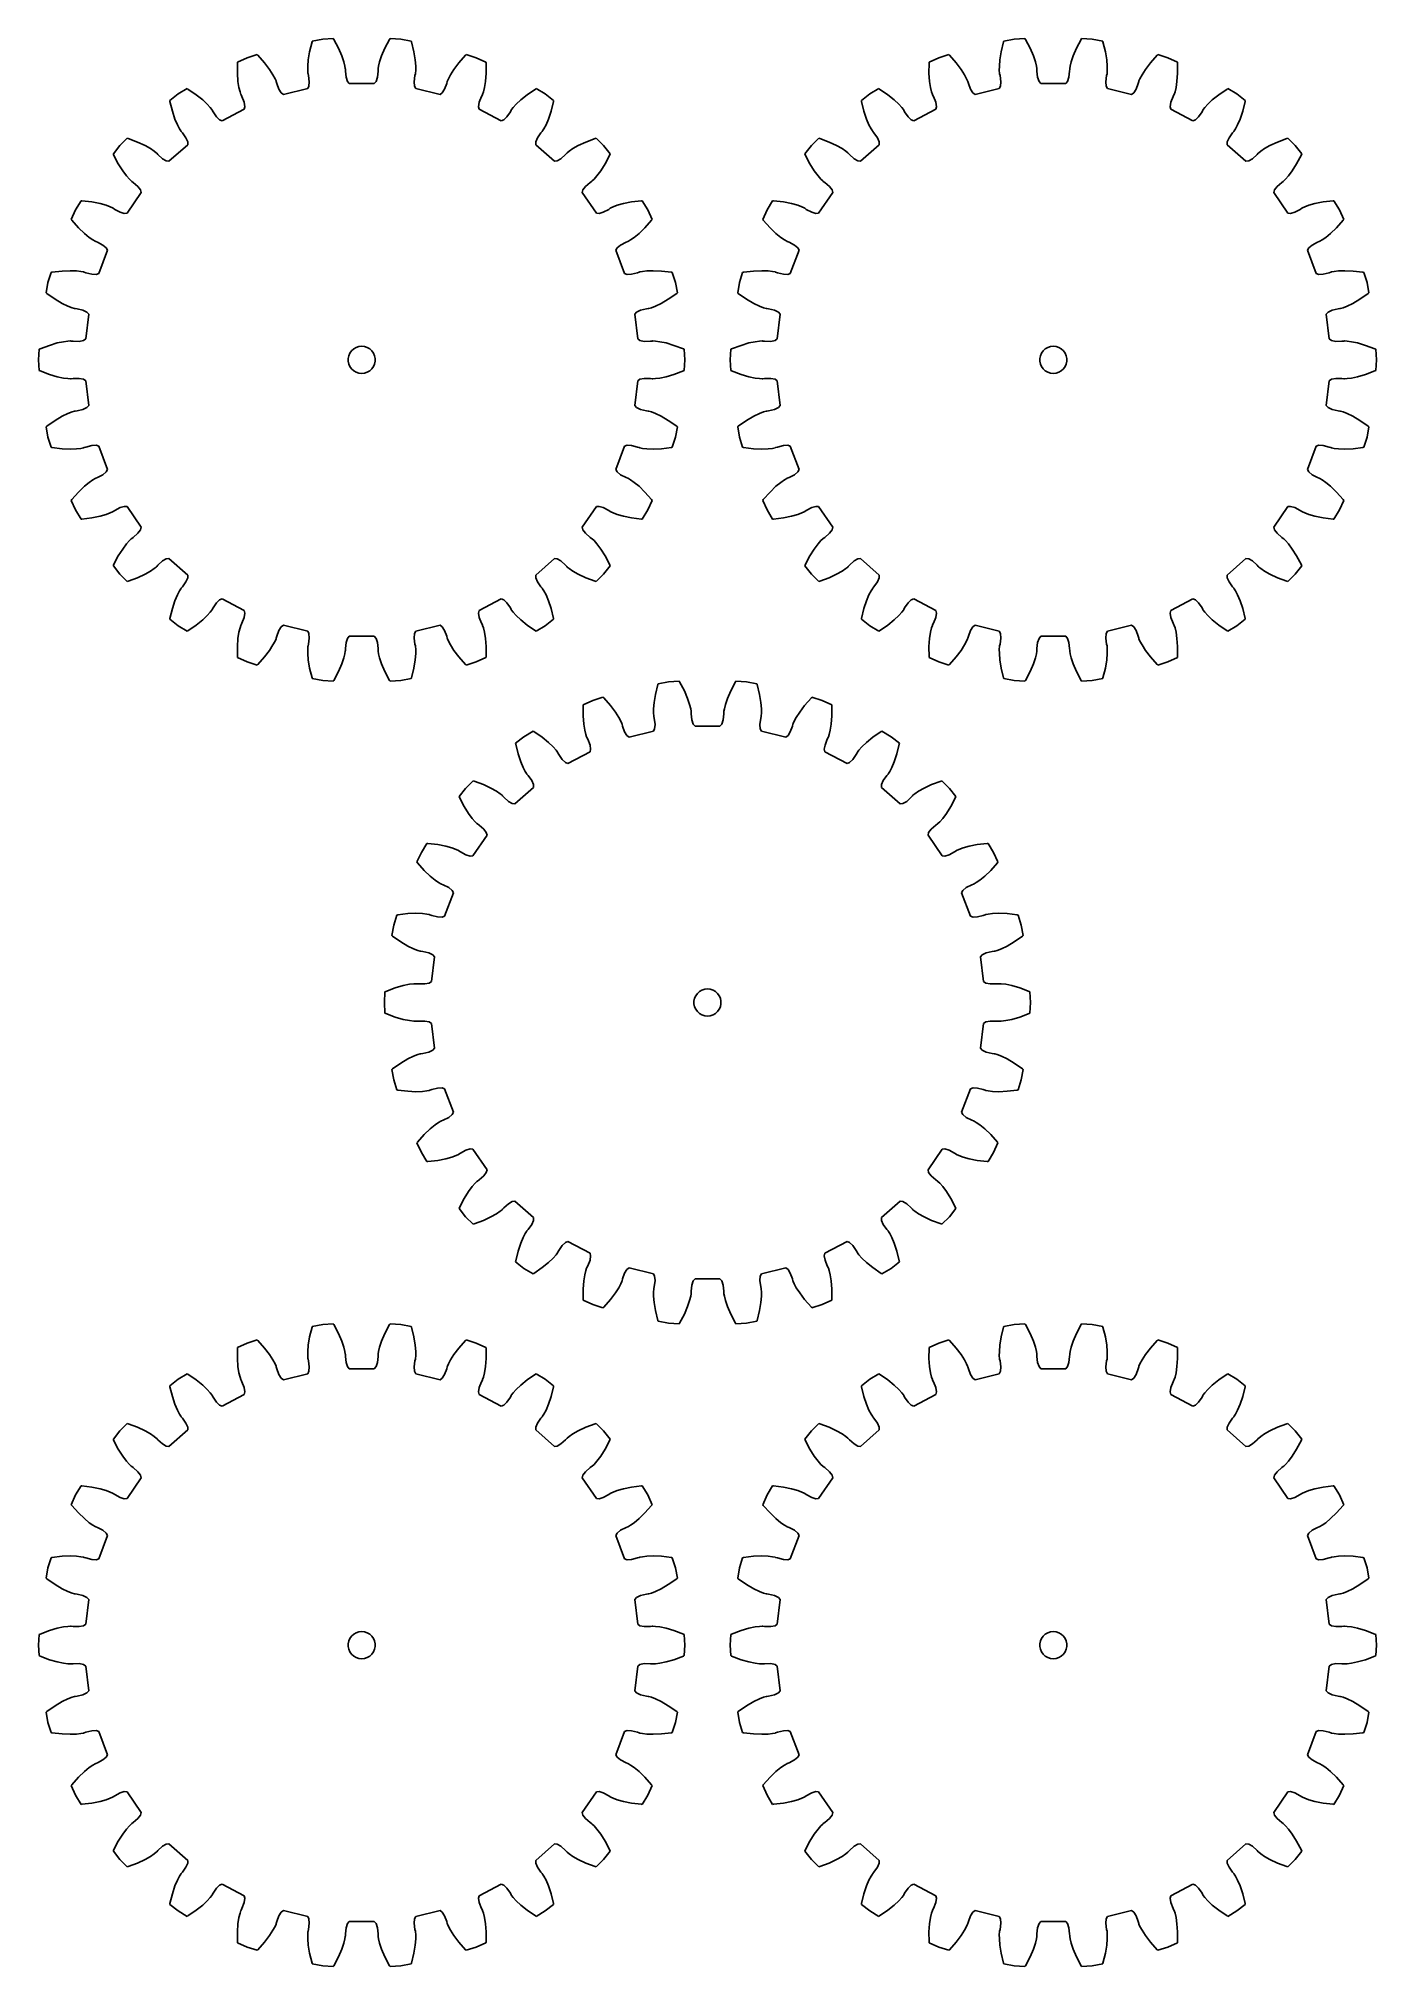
# Model space of a CAD drawing. Extents: x 0 to 148, y 0 to 213.
import ezdxf

# ---------------------------------------------------------------- set-up
doc = ezdxf.new("R2010")
doc.units = 0

msp = doc.modelspace()

# ---------------------------------------------------------------- linework, layer by layer
for p, q in [((32.52, 212.77), (31.35, 212.7)), ((32.57, 212.68), (32.52, 212.77)), ((38.78, 212.77), (38.73, 212.68)), ((39.95, 212.7), (38.78, 212.77)), ((108.82, 212.77), (107.65, 212.7)), ((108.87, 212.68), (108.82, 212.77)), ((115.08, 212.77), (115.03, 212.68)), ((116.25, 212.7), (115.08, 212.77)), ((23.01, 210.64), (21.94, 210.16)), ((24.12, 210.99), (23.01, 210.64)), ((24.2, 210.92), (24.12, 210.99)), ((24.94, 210.09), (24.2, 210.92)), ((29.9, 211.31), (29.75, 210.42)), ((30.17, 212.39), (29.9, 211.31)), ((30.2, 212.49), (30.17, 212.39)), ((31.35, 212.7), (30.2, 212.49)), ((33.09, 211.7), (32.57, 212.68)), ((33.45, 210.87), (33.09, 211.7)), ((33.68, 210.2), (33.45, 210.87)), ((37.85, 210.87), (37.62, 210.2)), ((38.21, 211.7), (37.85, 210.87)), ((38.73, 212.68), (38.21, 211.7)), ((41.1, 212.49), (39.95, 212.7)), ((41.13, 212.39), (41.1, 212.49)), ((41.4, 211.31), (41.13, 212.39)), ((41.55, 210.42), (41.4, 211.31)), ((47.11, 210.92), (46.36, 210.09)), ((47.18, 210.99), (47.11, 210.92)), ((48.29, 210.64), (47.18, 210.99)), ((49.36, 210.16), (48.29, 210.64)), ((99.31, 210.64), (98.25, 210.16)), ((100.43, 210.99), (99.31, 210.64)), ((100.5, 210.92), (100.43, 210.99)), ((101.24, 210.09), (100.5, 210.92)), ((106.2, 211.31), (106.05, 210.42)), ((106.47, 212.39), (106.2, 211.31)), ((106.51, 212.49), (106.47, 212.39)), ((107.65, 212.7), (106.51, 212.49)), ((109.4, 211.7), (108.87, 212.68)), ((109.75, 210.87), (109.4, 211.7)), ((109.98, 210.2), (109.75, 210.87)), ((114.15, 210.87), (113.93, 210.2)), ((114.51, 211.7), (114.15, 210.87)), ((115.03, 212.68), (114.51, 211.7)), ((117.4, 212.49), (116.25, 212.7)), ((117.43, 212.39), (117.4, 212.49)), ((117.7, 211.31), (117.43, 212.39)), ((117.85, 210.42), (117.7, 211.31)), ((123.41, 210.92), (122.66, 210.09)), ((123.48, 210.99), (123.41, 210.92)), ((124.59, 210.64), (123.48, 210.99)), ((125.66, 210.16), (124.59, 210.64)), ((21.94, 210.06), (21.93, 208.95)), ((21.93, 208.95), (22, 208.04)), ((21.94, 210.16), (21.94, 210.06)), ((25.49, 209.36), (24.94, 210.09)), ((25.86, 208.78), (25.49, 209.36)), ((26.09, 208.34), (25.86, 208.78)), ((29.75, 210.42), (29.69, 209.72)), ((29.69, 209.72), (29.69, 209.23)), ((29.69, 209.23), (29.71, 208.95)), ((29.71, 208.95), (29.73, 208.88)), ((29.73, 208.88), (29.77, 208.68)), ((29.77, 208.68), (29.86, 208)), ((33.8, 209.73), (33.68, 210.2)), ((33.84, 209.45), (33.8, 209.73)), ((33.85, 209.38), (33.84, 209.45)), ((33.85, 209.17), (33.85, 209.38)), ((33.92, 208.5), (33.85, 209.17)), ((37.45, 209.17), (37.38, 208.5)), ((37.46, 209.45), (37.45, 209.38)), ((37.45, 209.38), (37.45, 209.17)), ((37.51, 209.73), (37.46, 209.45)), ((37.62, 210.2), (37.51, 209.73)), ((41.44, 208), (41.53, 208.68)), ((41.53, 208.68), (41.58, 208.88)), ((41.61, 209.72), (41.55, 210.42)), ((41.58, 208.88), (41.59, 208.95)), ((41.59, 208.95), (41.61, 209.23)), ((41.61, 209.23), (41.61, 209.72)), ((45.44, 208.78), (45.21, 208.34)), ((45.82, 209.36), (45.44, 208.78)), ((46.36, 210.09), (45.82, 209.36)), ((49.3, 208.04), (49.37, 208.95)), ((49.37, 210.06), (49.36, 210.16)), ((49.37, 208.95), (49.37, 210.06)), ((98.24, 210.06), (98.23, 208.95)), ((98.23, 208.95), (98.3, 208.04)), ((98.25, 210.16), (98.24, 210.06)), ((101.79, 209.36), (101.24, 210.09)), ((102.16, 208.78), (101.79, 209.36)), ((102.39, 208.34), (102.16, 208.78)), ((106, 209.72), (105.99, 209.23)), ((105.99, 209.23), (106.02, 208.95)), ((106.05, 210.42), (106, 209.72)), ((106.02, 208.95), (106.03, 208.88)), ((106.03, 208.88), (106.08, 208.68)), ((106.08, 208.68), (106.17, 208)), ((110.1, 209.73), (109.98, 210.2)), ((110.14, 209.45), (110.1, 209.73)), ((110.15, 209.38), (110.14, 209.45)), ((110.15, 209.17), (110.15, 209.38)), ((110.22, 208.5), (110.15, 209.17)), ((113.75, 209.17), (113.68, 208.5)), ((113.76, 209.38), (113.75, 209.17)), ((113.81, 209.73), (113.76, 209.45)), ((113.76, 209.45), (113.76, 209.38)), ((113.93, 210.2), (113.81, 209.73)), ((117.74, 208), (117.83, 208.68)), ((117.83, 208.68), (117.88, 208.88)), ((117.91, 209.72), (117.85, 210.42)), ((117.88, 208.88), (117.89, 208.95)), ((117.89, 208.95), (117.91, 209.23)), ((117.91, 209.23), (117.91, 209.72)), ((121.74, 208.78), (121.51, 208.34)), ((122.12, 209.36), (121.74, 208.78)), ((122.66, 210.09), (122.12, 209.36)), ((125.6, 208.04), (125.67, 208.95)), ((125.67, 210.06), (125.66, 210.16)), ((125.67, 208.95), (125.67, 210.06)), ((15.4, 206.65), (14.48, 205.93)), ((16.4, 207.25), (15.4, 206.65)), ((16.48, 207.2), (16.4, 207.25)), ((17.4, 206.57), (16.48, 207.2)), ((18.11, 206), (17.4, 206.57)), ((22, 208.04), (22.11, 207.35)), ((22.11, 207.35), (22.23, 206.88)), ((22.23, 206.88), (22.31, 206.61)), ((22.31, 206.61), (22.34, 206.54)), ((22.34, 206.54), (22.44, 206.36)), ((26.2, 208.09), (26.09, 208.34)), ((26.22, 208.02), (26.2, 208.09)), ((26.27, 207.81), (26.22, 208.02)), ((26.51, 207.18), (26.27, 207.81)), ((26.77, 206.77), (26.51, 207.18)), ((27.01, 206.6), (26.77, 206.77)), ((29.69, 207.26), (27.01, 206.6)), ((29.82, 207.52), (29.69, 207.26)), ((29.86, 208), (29.82, 207.52)), ((34.08, 208.04), (33.92, 208.5)), ((34.27, 207.81), (34.08, 208.04)), ((37.03, 207.81), (34.27, 207.81)), ((37.23, 208.04), (37.03, 207.81)), ((37.38, 208.5), (37.23, 208.04)), ((41.48, 207.52), (41.44, 208)), ((41.62, 207.26), (41.48, 207.52)), ((44.29, 206.6), (41.62, 207.26)), ((44.53, 206.77), (44.29, 206.6)), ((44.79, 207.18), (44.53, 206.77)), ((45.03, 207.81), (44.79, 207.18)), ((45.08, 208.02), (45.03, 207.81)), ((45.1, 208.09), (45.08, 208.02)), ((45.21, 208.34), (45.1, 208.09)), ((48.86, 206.36), (48.96, 206.54)), ((48.96, 206.54), (48.99, 206.61)), ((48.99, 206.61), (49.08, 206.88)), ((49.08, 206.88), (49.19, 207.35)), ((49.19, 207.35), (49.3, 208.04)), ((53.9, 206.57), (53.19, 206)), ((54.82, 207.2), (53.9, 206.57)), ((54.9, 207.25), (54.82, 207.2)), ((55.9, 206.65), (54.9, 207.25)), ((56.82, 205.93), (55.9, 206.65)), ((91.7, 206.65), (90.78, 205.93)), ((92.7, 207.25), (91.7, 206.65)), ((92.79, 207.2), (92.7, 207.25)), ((93.71, 206.57), (92.79, 207.2)), ((94.41, 206), (93.71, 206.57)), ((98.3, 208.04), (98.41, 207.35)), ((98.41, 207.35), (98.53, 206.88)), ((98.53, 206.88), (98.62, 206.61)), ((98.62, 206.61), (98.64, 206.54)), ((98.64, 206.54), (98.74, 206.36)), ((102.5, 208.09), (102.39, 208.34)), ((102.53, 208.02), (102.5, 208.09)), ((102.58, 207.81), (102.53, 208.02)), ((102.81, 207.18), (102.58, 207.81)), ((103.07, 206.77), (102.81, 207.18)), ((103.32, 206.6), (103.07, 206.77)), ((105.99, 207.26), (103.32, 206.6)), ((106.13, 207.52), (105.99, 207.26)), ((106.17, 208), (106.13, 207.52)), ((110.38, 208.04), (110.22, 208.5)), ((110.58, 207.81), (110.38, 208.04)), ((113.33, 207.81), (110.58, 207.81)), ((113.53, 208.04), (113.33, 207.81)), ((113.68, 208.5), (113.53, 208.04)), ((117.78, 207.52), (117.74, 208)), ((117.92, 207.26), (117.78, 207.52)), ((120.59, 206.6), (117.92, 207.26)), ((120.84, 206.77), (120.59, 206.6)), ((121.09, 207.18), (120.84, 206.77)), ((121.33, 207.81), (121.09, 207.18)), ((121.38, 208.02), (121.33, 207.81)), ((121.4, 208.09), (121.38, 208.02)), ((121.51, 208.34), (121.4, 208.09)), ((125.16, 206.36), (125.26, 206.54)), ((125.26, 206.54), (125.29, 206.61)), ((125.29, 206.61), (125.38, 206.88)), ((125.38, 206.88), (125.49, 207.35)), ((125.49, 207.35), (125.6, 208.04)), ((130.2, 206.57), (129.49, 206)), ((131.12, 207.2), (130.2, 206.57)), ((131.2, 207.25), (131.12, 207.2)), ((132.2, 206.65), (131.2, 207.25)), ((133.12, 205.93), (132.2, 206.65)), ((14.48, 205.93), (14.49, 205.83)), ((14.49, 205.83), (14.76, 204.74)), ((14.76, 204.74), (15.04, 203.88)), ((18.61, 205.52), (18.11, 206)), ((18.94, 205.15), (18.61, 205.52)), ((19.11, 204.93), (18.94, 205.15)), ((19.15, 204.87), (19.11, 204.93)), ((19.25, 204.68), (19.15, 204.87)), ((19.63, 204.12), (19.25, 204.68)), ((22.69, 204.96), (20.25, 203.68)), ((22.44, 206.36), (22.69, 205.73)), ((22.69, 205.73), (22.76, 205.25)), ((22.76, 205.25), (22.69, 204.96)), ((48.54, 205.25), (48.61, 205.73)), ((48.61, 204.96), (48.54, 205.25)), ((48.61, 205.73), (48.86, 206.36)), ((51.05, 203.68), (48.61, 204.96)), ((52.05, 204.68), (51.68, 204.12)), ((52.15, 204.87), (52.05, 204.68)), ((52.19, 204.93), (52.15, 204.87)), ((52.36, 205.15), (52.19, 204.93)), ((52.69, 205.52), (52.36, 205.15)), ((53.19, 206), (52.69, 205.52)), ((56.26, 203.88), (56.54, 204.74)), ((56.54, 204.74), (56.81, 205.83)), ((56.81, 205.83), (56.82, 205.93)), ((90.78, 205.93), (90.8, 205.83)), ((90.8, 205.83), (91.06, 204.74)), ((91.06, 204.74), (91.34, 203.88)), ((94.92, 205.52), (94.41, 206)), ((95.24, 205.15), (94.92, 205.52)), ((95.41, 204.93), (95.24, 205.15)), ((95.45, 204.87), (95.41, 204.93)), ((95.55, 204.68), (95.45, 204.87)), ((95.93, 204.12), (95.55, 204.68)), ((98.99, 204.96), (96.56, 203.68)), ((98.74, 206.36), (98.99, 205.73)), ((98.99, 205.73), (99.06, 205.25)), ((99.06, 205.25), (98.99, 204.96)), ((124.84, 205.25), (124.92, 205.73)), ((124.91, 204.96), (124.84, 205.25)), ((127.35, 203.68), (124.91, 204.96)), ((124.92, 205.73), (125.16, 206.36)), ((128.36, 204.68), (127.98, 204.12)), ((128.45, 204.87), (128.36, 204.68)), ((128.49, 204.93), (128.45, 204.87)), ((128.66, 205.15), (128.49, 204.93)), ((128.99, 205.52), (128.66, 205.15)), ((129.49, 206), (128.99, 205.52)), ((132.56, 203.88), (132.85, 204.74)), ((132.85, 204.74), (133.11, 205.83)), ((133.11, 205.83), (133.12, 205.93)), ((15.04, 203.88), (15.31, 203.24)), ((15.31, 203.24), (15.54, 202.81)), ((15.54, 202.81), (15.69, 202.57)), ((15.69, 202.57), (15.73, 202.51)), ((15.73, 202.51), (15.87, 202.35)), ((15.87, 202.35), (16.26, 201.8)), ((19.97, 203.79), (19.63, 204.12)), ((20.25, 203.68), (19.97, 203.79)), ((51.33, 203.79), (51.05, 203.68)), ((51.68, 204.12), (51.33, 203.79)), ((55.04, 201.8), (55.43, 202.35)), ((55.43, 202.35), (55.57, 202.51)), ((55.57, 202.51), (55.61, 202.57)), ((55.61, 202.57), (55.76, 202.81)), ((55.76, 202.81), (55.99, 203.24)), ((55.99, 203.24), (56.26, 203.88)), ((91.34, 203.88), (91.61, 203.24)), ((91.61, 203.24), (91.84, 202.81)), ((91.84, 202.81), (91.99, 202.57)), ((91.99, 202.57), (92.03, 202.51)), ((92.03, 202.51), (92.17, 202.35)), ((92.17, 202.35), (92.56, 201.8)), ((96.28, 203.79), (95.93, 204.12)), ((96.56, 203.68), (96.28, 203.79)), ((127.63, 203.79), (127.35, 203.68)), ((127.98, 204.12), (127.63, 203.79)), ((131.34, 201.8), (131.73, 202.35)), ((131.73, 202.35), (131.87, 202.51)), ((131.87, 202.51), (131.91, 202.57)), ((131.91, 202.57), (132.06, 202.81)), ((132.06, 202.81), (132.29, 203.24)), ((132.29, 203.24), (132.56, 203.88)), ((8.97, 200.95), (8.25, 200.03)), ((8.25, 200.03), (8.28, 199.94)), ((9.79, 201.77), (8.97, 200.95)), ((9.89, 201.75), (9.79, 201.77)), ((10.93, 201.35), (9.89, 201.75)), ((11.75, 200.97), (10.93, 201.35)), ((12.36, 200.62), (11.75, 200.97)), ((12.76, 200.35), (12.36, 200.62)), ((12.98, 200.17), (12.76, 200.35)), ((13.03, 200.12), (12.98, 200.17)), ((13.17, 199.96), (13.03, 200.12)), ((16.45, 201.05), (14.39, 199.23)), ((16.26, 201.8), (16.45, 201.36)), ((16.45, 201.36), (16.45, 201.05)), ((54.85, 201.36), (55.04, 201.8)), ((54.85, 201.05), (54.85, 201.36)), ((56.91, 199.23), (54.85, 201.05)), ((58.27, 200.12), (58.13, 199.96)), ((58.32, 200.17), (58.27, 200.12)), ((58.54, 200.35), (58.32, 200.17)), ((58.94, 200.62), (58.54, 200.35)), ((59.55, 200.97), (58.94, 200.62)), ((60.37, 201.35), (59.55, 200.97)), ((61.41, 201.75), (60.37, 201.35)), ((61.51, 201.77), (61.41, 201.75)), ((62.34, 200.95), (61.51, 201.77)), ((63.06, 200.03), (62.34, 200.95)), ((63.02, 199.94), (63.06, 200.03)), ((85.27, 200.95), (84.55, 200.03)), ((84.55, 200.03), (84.59, 199.94)), ((86.09, 201.77), (85.27, 200.95)), ((86.19, 201.75), (86.09, 201.77)), ((87.23, 201.35), (86.19, 201.75)), ((88.05, 200.97), (87.23, 201.35)), ((88.66, 200.62), (88.05, 200.97)), ((89.06, 200.35), (88.66, 200.62)), ((89.28, 200.17), (89.06, 200.35)), ((89.33, 200.12), (89.28, 200.17)), ((89.47, 199.96), (89.33, 200.12)), ((92.75, 201.05), (90.69, 199.23)), ((92.56, 201.8), (92.75, 201.36)), ((92.75, 201.36), (92.75, 201.05)), ((131.15, 201.36), (131.34, 201.8)), ((131.15, 201.05), (131.15, 201.36)), ((133.21, 199.23), (131.15, 201.05)), ((134.57, 200.12), (134.43, 199.96)), ((134.62, 200.17), (134.57, 200.12)), ((134.84, 200.35), (134.62, 200.17)), ((135.25, 200.62), (134.84, 200.35)), ((135.85, 200.97), (135.25, 200.62)), ((136.67, 201.35), (135.85, 200.97)), ((137.72, 201.75), (136.67, 201.35)), ((137.81, 201.77), (137.72, 201.75)), ((138.64, 200.95), (137.81, 201.77)), ((139.36, 200.03), (138.64, 200.95)), ((139.32, 199.94), (139.36, 200.03)), ((8.28, 199.94), (8.8, 198.95)), ((8.8, 198.95), (9.28, 198.18)), ((9.28, 198.18), (9.7, 197.62)), ((13.67, 199.51), (13.17, 199.96)), ((14.09, 199.27), (13.67, 199.51)), ((14.39, 199.23), (14.09, 199.27)), ((57.21, 199.27), (56.91, 199.23)), ((57.63, 199.51), (57.21, 199.27)), ((58.13, 199.96), (57.63, 199.51)), ((61.6, 197.62), (62.02, 198.18)), ((62.02, 198.18), (62.5, 198.95)), ((62.5, 198.95), (63.02, 199.94)), ((84.59, 199.94), (85.1, 198.95)), ((85.1, 198.95), (85.58, 198.18)), ((85.58, 198.18), (86, 197.62)), ((89.98, 199.51), (89.47, 199.96)), ((90.39, 199.27), (89.98, 199.51)), ((90.69, 199.23), (90.39, 199.27)), ((133.51, 199.27), (133.21, 199.23)), ((133.93, 199.51), (133.51, 199.27)), ((134.43, 199.96), (133.93, 199.51)), ((137.91, 197.62), (138.32, 198.18)), ((138.32, 198.18), (138.8, 198.95)), ((138.8, 198.95), (139.32, 199.94)), ((9.7, 197.62), (10.02, 197.25)), ((11.32, 195.77), (9.76, 193.5)), ((10.02, 197.25), (10.22, 197.06)), ((10.22, 197.06), (10.28, 197.01)), ((10.28, 197.01), (10.45, 196.89)), ((10.45, 196.89), (10.96, 196.45)), ((10.96, 196.45), (11.25, 196.06)), ((11.25, 196.06), (11.32, 195.77)), ((59.98, 195.77), (60.05, 196.06)), ((61.54, 193.5), (59.98, 195.77)), ((60.05, 196.06), (60.34, 196.45)), ((60.34, 196.45), (60.85, 196.89)), ((60.85, 196.89), (61.02, 197.01)), ((61.02, 197.01), (61.08, 197.06)), ((61.08, 197.06), (61.28, 197.25)), ((61.28, 197.25), (61.6, 197.62)), ((86, 197.62), (86.32, 197.25)), ((87.63, 195.77), (86.06, 193.5)), ((86.32, 197.25), (86.52, 197.06)), ((86.52, 197.06), (86.58, 197.01)), ((86.58, 197.01), (86.75, 196.89)), ((86.75, 196.89), (87.27, 196.45)), ((87.27, 196.45), (87.55, 196.06)), ((87.55, 196.06), (87.63, 195.77)), ((136.28, 195.77), (136.35, 196.06)), ((137.84, 193.5), (136.28, 195.77)), ((136.35, 196.06), (136.64, 196.45)), ((136.64, 196.45), (137.15, 196.89)), ((137.15, 196.89), (137.32, 197.01)), ((137.32, 197.01), (137.38, 197.06)), ((137.38, 197.06), (137.58, 197.25)), ((137.58, 197.25), (137.91, 197.62)), ((4.08, 193.87), (3.6, 192.81)), ((4.69, 194.87), (4.08, 193.87)), ((4.79, 194.87), (4.69, 194.87)), ((5.89, 194.74), (4.79, 194.87)), ((6.78, 194.56), (5.89, 194.74)), ((7.45, 194.37), (6.78, 194.56)), ((7.91, 194.2), (7.45, 194.37)), ((8.17, 194.08), (7.91, 194.2)), ((8.23, 194.04), (8.17, 194.08)), ((8.4, 193.92), (8.23, 194.04)), ((9, 193.6), (8.4, 193.92)), ((62.9, 193.92), (62.3, 193.6)), ((63.07, 194.04), (62.9, 193.92)), ((63.13, 194.08), (63.07, 194.04)), ((63.39, 194.2), (63.13, 194.08)), ((63.85, 194.37), (63.39, 194.2)), ((64.52, 194.56), (63.85, 194.37)), ((65.41, 194.74), (64.52, 194.56)), ((66.51, 194.87), (65.41, 194.74)), ((66.61, 194.87), (66.51, 194.87)), ((67.22, 193.87), (66.61, 194.87)), ((67.7, 192.81), (67.22, 193.87)), ((80.38, 193.87), (79.91, 192.81)), ((80.99, 194.87), (80.38, 193.87)), ((81.09, 194.87), (80.99, 194.87)), ((82.2, 194.74), (81.09, 194.87)), ((83.08, 194.56), (82.2, 194.74)), ((83.76, 194.37), (83.08, 194.56)), ((84.21, 194.2), (83.76, 194.37)), ((84.47, 194.08), (84.21, 194.2)), ((84.53, 194.04), (84.47, 194.08)), ((84.7, 193.92), (84.53, 194.04)), ((85.3, 193.6), (84.7, 193.92)), ((139.2, 193.92), (138.6, 193.6)), ((139.37, 194.04), (139.2, 193.92)), ((139.44, 194.08), (139.37, 194.04)), ((139.69, 194.2), (139.44, 194.08)), ((140.15, 194.37), (139.69, 194.2)), ((140.82, 194.56), (140.15, 194.37)), ((141.71, 194.74), (140.82, 194.56)), ((142.82, 194.87), (141.71, 194.74)), ((142.91, 194.87), (142.82, 194.87)), ((143.52, 193.87), (142.91, 194.87)), ((144, 192.81), (143.52, 193.87)), ((3.6, 192.81), (3.66, 192.73)), ((3.66, 192.73), (4.4, 191.89)), ((4.4, 191.89), (5.05, 191.26)), ((9.46, 193.47), (9, 193.6)), ((9.76, 193.5), (9.46, 193.47)), ((61.84, 193.47), (61.54, 193.5)), ((62.3, 193.6), (61.84, 193.47)), ((66.25, 191.26), (66.9, 191.89)), ((66.9, 191.89), (67.64, 192.73)), ((67.64, 192.73), (67.7, 192.81)), ((79.91, 192.81), (79.96, 192.73)), ((79.96, 192.73), (80.7, 191.89)), ((80.7, 191.89), (81.35, 191.26)), ((85.76, 193.47), (85.3, 193.6)), ((86.06, 193.5), (85.76, 193.47)), ((138.14, 193.47), (137.84, 193.5)), ((138.6, 193.6), (138.14, 193.47)), ((142.55, 191.26), (143.2, 191.89)), ((143.2, 191.89), (143.94, 192.73)), ((143.94, 192.73), (144, 192.81)), ((5.05, 191.26), (5.59, 190.82)), ((5.59, 190.82), (5.99, 190.54)), ((5.99, 190.54), (6.24, 190.4)), ((6.24, 190.4), (6.3, 190.37)), ((6.3, 190.37), (6.5, 190.29)), ((6.5, 190.29), (7.1, 189.98)), ((7.61, 189.41), (6.64, 186.84)), ((7.1, 189.98), (7.47, 189.68)), ((7.47, 189.68), (7.61, 189.41)), ((63.69, 189.41), (63.83, 189.68)), ((64.66, 186.84), (63.69, 189.41)), ((63.83, 189.68), (64.2, 189.98)), ((64.2, 189.98), (64.81, 190.29)), ((64.81, 190.29), (65, 190.37)), ((65, 190.37), (65.07, 190.4)), ((65.07, 190.4), (65.31, 190.54)), ((65.31, 190.54), (65.71, 190.82)), ((65.71, 190.82), (66.25, 191.26)), ((81.35, 191.26), (81.89, 190.82)), ((81.89, 190.82), (82.29, 190.54)), ((82.29, 190.54), (82.54, 190.4)), ((82.54, 190.4), (82.6, 190.37)), ((82.6, 190.37), (82.8, 190.29)), ((82.8, 190.29), (83.4, 189.98)), ((83.91, 189.41), (82.94, 186.84)), ((83.4, 189.98), (83.77, 189.68)), ((83.77, 189.68), (83.91, 189.41)), ((139.99, 189.41), (140.13, 189.68)), ((140.97, 186.84), (139.99, 189.41)), ((140.13, 189.68), (140.5, 189.98)), ((140.5, 189.98), (141.11, 190.29)), ((141.11, 190.29), (141.3, 190.37)), ((141.3, 190.37), (141.37, 190.4)), ((141.37, 190.4), (141.61, 190.54)), ((141.61, 190.54), (142.01, 190.82)), ((142.01, 190.82), (142.55, 191.26)), ((1.04, 185.84), (0.83, 184.69)), ((1.38, 186.95), (1.04, 185.84)), ((1.48, 186.97), (1.38, 186.95)), ((2.59, 187.11), (1.48, 186.97)), ((3.49, 187.15), (2.59, 187.11)), ((4.19, 187.13), (3.49, 187.15)), ((4.68, 187.07), (4.19, 187.13)), ((4.95, 187.01), (4.68, 187.07)), ((5.02, 186.99), (4.95, 187.01)), ((5.22, 186.92), (5.02, 186.99)), ((5.88, 186.75), (5.22, 186.92)), ((6.36, 186.73), (5.88, 186.75)), ((6.64, 186.84), (6.36, 186.73)), ((64.95, 186.73), (64.66, 186.84)), ((65.43, 186.75), (64.95, 186.73)), ((66.08, 186.92), (65.43, 186.75)), ((66.28, 186.99), (66.08, 186.92)), ((66.35, 187.01), (66.28, 186.99)), ((66.62, 187.07), (66.35, 187.01)), ((67.11, 187.13), (66.62, 187.07)), ((67.81, 187.15), (67.11, 187.13)), ((68.71, 187.11), (67.81, 187.15)), ((69.82, 186.97), (68.71, 187.11)), ((69.92, 186.95), (69.82, 186.97)), ((70.27, 185.84), (69.92, 186.95)), ((70.48, 184.69), (70.27, 185.84)), ((77.34, 185.84), (77.13, 184.69)), ((77.68, 186.95), (77.34, 185.84)), ((77.78, 186.97), (77.68, 186.95)), ((78.89, 187.11), (77.78, 186.97)), ((79.79, 187.15), (78.89, 187.11)), ((80.49, 187.13), (79.79, 187.15)), ((80.98, 187.07), (80.49, 187.13)), ((81.25, 187.01), (80.98, 187.07)), ((81.32, 186.99), (81.25, 187.01)), ((81.52, 186.92), (81.32, 186.99)), ((82.18, 186.75), (81.52, 186.92)), ((82.66, 186.73), (82.18, 186.75)), ((82.94, 186.84), (82.66, 186.73)), ((141.25, 186.73), (140.97, 186.84)), ((141.73, 186.75), (141.25, 186.73)), ((142.39, 186.92), (141.73, 186.75)), ((142.58, 186.99), (142.39, 186.92)), ((142.65, 187.01), (142.58, 186.99)), ((142.93, 187.07), (142.65, 187.01)), ((143.41, 187.13), (142.93, 187.07)), ((144.11, 187.15), (143.41, 187.13)), ((145.02, 187.11), (144.11, 187.15)), ((146.12, 186.97), (145.02, 187.11)), ((146.22, 186.95), (146.12, 186.97)), ((146.57, 185.84), (146.22, 186.95)), ((146.78, 184.69), (146.57, 185.84)), ((0.83, 184.69), (0.9, 184.63)), ((0.9, 184.63), (1.82, 183.99)), ((1.82, 183.99), (2.6, 183.53)), ((2.6, 183.53), (3.23, 183.23)), ((3.23, 183.23), (3.69, 183.06)), ((3.69, 183.06), (3.96, 182.98)), ((67.34, 182.98), (67.61, 183.06)), ((67.61, 183.06), (68.07, 183.23)), ((68.07, 183.23), (68.7, 183.53)), ((68.7, 183.53), (69.48, 183.99)), ((69.48, 183.99), (70.4, 184.63)), ((70.4, 184.63), (70.48, 184.69)), ((77.13, 184.69), (77.2, 184.63)), ((77.2, 184.63), (78.12, 183.99)), ((78.12, 183.99), (78.9, 183.53)), ((78.9, 183.53), (79.53, 183.23)), ((79.53, 183.23), (79.99, 183.06)), ((79.99, 183.06), (80.26, 182.98)), ((143.65, 182.98), (143.92, 183.06)), ((143.92, 183.06), (144.37, 183.23)), ((144.37, 183.23), (145, 183.53)), ((145, 183.53), (145.79, 183.99)), ((145.79, 183.99), (146.7, 184.63)), ((146.7, 184.63), (146.78, 184.69)), ((3.96, 182.98), (4.03, 182.96)), ((4.03, 182.96), (4.24, 182.94)), ((4.24, 182.94), (4.9, 182.78)), ((4.9, 182.78), (5.33, 182.57)), ((5.53, 182.35), (5.2, 179.62)), ((5.33, 182.57), (5.53, 182.35)), ((65.77, 182.35), (65.97, 182.57)), ((66.1, 179.62), (65.77, 182.35)), ((65.97, 182.57), (66.4, 182.78)), ((66.4, 182.78), (67.07, 182.94)), ((67.07, 182.94), (67.27, 182.96)), ((67.27, 182.96), (67.34, 182.98)), ((80.26, 182.98), (80.33, 182.96)), ((80.33, 182.96), (80.54, 182.94)), ((80.54, 182.94), (81.2, 182.78)), ((81.2, 182.78), (81.63, 182.57)), ((81.83, 182.35), (81.5, 179.62)), ((81.63, 182.57), (81.83, 182.35)), ((142.07, 182.35), (142.27, 182.57)), ((142.4, 179.62), (142.07, 182.35)), ((142.27, 182.57), (142.71, 182.78)), ((142.71, 182.78), (143.37, 182.94)), ((143.37, 182.94), (143.57, 182.96)), ((143.57, 182.96), (143.65, 182.98)), ((1.2, 178.91), (0.16, 178.52)), ((2.07, 179.17), (1.2, 178.91)), ((2.75, 179.31), (2.07, 179.17)), ((3.24, 179.37), (2.75, 179.31)), ((3.52, 179.39), (3.24, 179.37)), ((3.59, 179.38), (3.52, 179.39)), ((3.8, 179.36), (3.59, 179.38)), ((4.48, 179.35), (3.8, 179.36)), ((4.95, 179.45), (4.48, 179.35)), ((5.2, 179.62), (4.95, 179.45)), ((35.04, 178.68), (35.34, 178.77)), ((35.34, 178.77), (35.65, 178.81)), ((35.65, 178.81), (35.96, 178.77)), ((35.96, 178.77), (36.26, 178.68)), ((66.35, 179.45), (66.1, 179.62)), ((66.82, 179.35), (66.35, 179.45)), ((67.5, 179.36), (66.82, 179.35)), ((67.71, 179.38), (67.5, 179.36)), ((67.78, 179.39), (67.71, 179.38)), ((68.06, 179.37), (67.78, 179.39)), ((68.55, 179.31), (68.06, 179.37)), ((69.23, 179.17), (68.55, 179.31)), ((70.1, 178.91), (69.23, 179.17)), ((71.14, 178.52), (70.1, 178.91)), ((77.5, 178.91), (76.46, 178.52)), ((78.37, 179.17), (77.5, 178.91)), ((79.06, 179.31), (78.37, 179.17)), ((79.54, 179.37), (79.06, 179.31)), ((79.82, 179.39), (79.54, 179.37)), ((79.9, 179.38), (79.82, 179.39)), ((80.1, 179.36), (79.9, 179.38)), ((80.78, 179.35), (80.1, 179.36)), ((81.25, 179.45), (80.78, 179.35)), ((81.5, 179.62), (81.25, 179.45)), ((111.34, 178.68), (111.64, 178.77)), ((111.64, 178.77), (111.95, 178.81)), ((111.95, 178.81), (112.26, 178.77)), ((112.26, 178.77), (112.56, 178.68)), ((142.65, 179.45), (142.4, 179.62)), ((143.12, 179.35), (142.65, 179.45)), ((143.8, 179.36), (143.12, 179.35)), ((144.01, 179.38), (143.8, 179.36)), ((144.08, 179.39), (144.01, 179.38)), ((144.36, 179.37), (144.08, 179.39)), ((144.85, 179.31), (144.36, 179.37)), ((145.53, 179.17), (144.85, 179.31)), ((146.4, 178.91), (145.53, 179.17)), ((147.44, 178.52), (146.4, 178.91)), ((0.07, 178.47), (0, 177.31)), ((0, 177.31), (0.07, 176.14)), ((0.16, 178.52), (0.07, 178.47)), ((34.16, 177.46), (34.22, 177.77)), ((34.16, 177.15), (34.16, 177.46)), ((34.22, 176.84), (34.16, 177.15)), ((34.22, 177.77), (34.35, 178.06)), ((34.35, 176.56), (34.22, 176.84)), ((34.35, 178.06), (34.54, 178.31)), ((34.54, 178.31), (34.77, 178.52)), ((34.77, 178.52), (35.04, 178.68)), ((36.26, 178.68), (36.53, 178.52)), ((36.53, 178.52), (36.77, 178.31)), ((36.77, 178.31), (36.95, 178.06)), ((36.95, 178.06), (37.08, 177.77)), ((37.08, 176.84), (36.95, 176.56)), ((37.08, 177.77), (37.14, 177.46)), ((37.14, 177.15), (37.08, 176.84)), ((37.14, 177.46), (37.14, 177.15)), ((71.23, 178.47), (71.14, 178.52)), ((71.3, 177.31), (71.23, 178.47)), ((71.23, 176.14), (71.3, 177.31)), ((76.37, 178.47), (76.3, 177.31)), ((76.3, 177.31), (76.37, 176.14)), ((76.46, 178.52), (76.37, 178.47)), ((110.46, 177.46), (110.53, 177.77)), ((110.46, 177.15), (110.46, 177.46)), ((110.53, 176.84), (110.46, 177.15)), ((110.53, 177.77), (110.65, 178.06)), ((110.65, 176.56), (110.53, 176.84)), ((110.65, 178.06), (110.84, 178.31)), ((110.84, 178.31), (111.07, 178.52)), ((111.07, 178.52), (111.34, 178.68)), ((112.56, 178.68), (112.83, 178.52)), ((112.83, 178.52), (113.07, 178.31)), ((113.07, 178.31), (113.25, 178.06)), ((113.25, 178.06), (113.38, 177.77)), ((113.38, 176.84), (113.25, 176.56)), ((113.38, 177.77), (113.44, 177.46)), ((113.44, 177.15), (113.38, 176.84)), ((113.44, 177.46), (113.44, 177.15)), ((147.53, 178.47), (147.44, 178.52)), ((147.6, 177.31), (147.53, 178.47)), ((147.53, 176.14), (147.6, 177.31)), ((0.07, 176.14), (0.16, 176.1)), ((0.16, 176.1), (1.2, 175.7)), ((1.2, 175.7), (2.07, 175.44)), ((2.07, 175.44), (2.75, 175.3)), ((2.75, 175.3), (3.24, 175.24)), ((3.24, 175.24), (3.52, 175.23)), ((3.52, 175.23), (3.59, 175.23)), ((3.59, 175.23), (3.8, 175.25)), ((3.8, 175.25), (4.48, 175.26)), ((4.48, 175.26), (4.95, 175.16)), ((4.95, 175.16), (5.2, 174.99)), ((5.2, 174.99), (5.53, 172.26)), ((34.54, 176.3), (34.35, 176.56)), ((34.77, 176.09), (34.54, 176.3)), ((35.04, 175.94), (34.77, 176.09)), ((35.34, 175.84), (35.04, 175.94)), ((35.65, 175.81), (35.34, 175.84)), ((35.96, 175.84), (35.65, 175.81)), ((36.26, 175.94), (35.96, 175.84)), ((36.53, 176.09), (36.26, 175.94)), ((36.77, 176.3), (36.53, 176.09)), ((36.95, 176.56), (36.77, 176.3)), ((65.77, 172.26), (66.1, 174.99)), ((66.1, 174.99), (66.35, 175.16)), ((66.35, 175.16), (66.82, 175.26)), ((66.82, 175.26), (67.5, 175.25)), ((67.5, 175.25), (67.71, 175.23)), ((67.71, 175.23), (67.78, 175.23)), ((67.78, 175.23), (68.06, 175.24)), ((68.06, 175.24), (68.55, 175.3)), ((68.55, 175.3), (69.23, 175.44)), ((69.23, 175.44), (70.1, 175.7)), ((70.1, 175.7), (71.14, 176.1)), ((71.14, 176.1), (71.23, 176.14)), ((76.37, 176.14), (76.46, 176.1)), ((76.46, 176.1), (77.5, 175.7)), ((77.5, 175.7), (78.37, 175.44)), ((78.37, 175.44), (79.06, 175.3)), ((79.06, 175.3), (79.54, 175.24)), ((79.54, 175.24), (79.82, 175.23)), ((79.82, 175.23), (79.9, 175.23)), ((79.9, 175.23), (80.1, 175.25)), ((80.1, 175.25), (80.78, 175.26)), ((80.78, 175.26), (81.25, 175.16)), ((81.25, 175.16), (81.5, 174.99)), ((81.5, 174.99), (81.83, 172.26)), ((110.84, 176.3), (110.65, 176.56)), ((111.07, 176.09), (110.84, 176.3)), ((111.34, 175.94), (111.07, 176.09)), ((111.64, 175.84), (111.34, 175.94)), ((111.95, 175.81), (111.64, 175.84)), ((112.26, 175.84), (111.95, 175.81)), ((112.56, 175.94), (112.26, 175.84)), ((112.83, 176.09), (112.56, 175.94)), ((113.07, 176.3), (112.83, 176.09)), ((113.25, 176.56), (113.07, 176.3)), ((142.07, 172.26), (142.4, 174.99)), ((142.4, 174.99), (142.65, 175.16)), ((142.65, 175.16), (143.12, 175.26)), ((143.12, 175.26), (143.8, 175.25)), ((143.8, 175.25), (144.01, 175.23)), ((144.01, 175.23), (144.08, 175.23)), ((144.08, 175.23), (144.36, 175.24)), ((144.36, 175.24), (144.85, 175.3)), ((144.85, 175.3), (145.53, 175.44)), ((145.53, 175.44), (146.4, 175.7)), ((146.4, 175.7), (147.44, 176.1)), ((147.44, 176.1), (147.53, 176.14)), ((1.82, 170.62), (0.9, 169.99)), ((2.6, 171.08), (1.82, 170.62)), ((3.23, 171.38), (2.6, 171.08)), ((3.69, 171.56), (3.23, 171.38)), ((3.96, 171.64), (3.69, 171.56)), ((4.03, 171.65), (3.96, 171.64)), ((4.24, 171.68), (4.03, 171.65)), ((4.9, 171.83), (4.24, 171.68)), ((5.33, 172.04), (4.9, 171.83)), ((5.53, 172.26), (5.33, 172.04)), ((65.97, 172.04), (65.77, 172.26)), ((66.4, 171.83), (65.97, 172.04)), ((67.07, 171.68), (66.4, 171.83)), ((67.27, 171.65), (67.07, 171.68)), ((67.34, 171.64), (67.27, 171.65)), ((67.61, 171.56), (67.34, 171.64)), ((68.07, 171.38), (67.61, 171.56)), ((68.7, 171.08), (68.07, 171.38)), ((69.48, 170.62), (68.7, 171.08)), ((70.4, 169.99), (69.48, 170.62)), ((78.12, 170.62), (77.2, 169.99)), ((78.9, 171.08), (78.12, 170.62)), ((79.53, 171.38), (78.9, 171.08)), ((79.99, 171.56), (79.53, 171.38)), ((80.26, 171.64), (79.99, 171.56)), ((80.33, 171.65), (80.26, 171.64)), ((80.54, 171.68), (80.33, 171.65)), ((81.2, 171.83), (80.54, 171.68)), ((81.63, 172.04), (81.2, 171.83)), ((81.83, 172.26), (81.63, 172.04)), ((142.27, 172.04), (142.07, 172.26)), ((142.71, 171.83), (142.27, 172.04)), ((143.37, 171.68), (142.71, 171.83)), ((143.57, 171.65), (143.37, 171.68)), ((143.65, 171.64), (143.57, 171.65)), ((143.92, 171.56), (143.65, 171.64)), ((144.37, 171.38), (143.92, 171.56)), ((145, 171.08), (144.37, 171.38)), ((145.79, 170.62), (145, 171.08)), ((146.7, 169.99), (145.79, 170.62)), ((0.9, 169.99), (0.83, 169.92)), ((0.83, 169.92), (1.04, 168.77)), ((1.04, 168.77), (1.38, 167.66)), ((69.92, 167.66), (70.27, 168.77)), ((70.27, 168.77), (70.48, 169.92)), ((70.48, 169.92), (70.4, 169.99)), ((77.2, 169.99), (77.13, 169.92)), ((77.13, 169.92), (77.34, 168.77)), ((77.34, 168.77), (77.68, 167.66)), ((146.22, 167.66), (146.57, 168.77)), ((146.57, 168.77), (146.78, 169.92)), ((146.78, 169.92), (146.7, 169.99)), ((1.38, 167.66), (1.48, 167.64)), ((1.48, 167.64), (2.59, 167.5)), ((2.59, 167.5), (3.49, 167.46)), ((3.49, 167.46), (4.19, 167.49)), ((4.19, 167.49), (4.68, 167.54)), ((4.68, 167.54), (4.95, 167.6)), ((4.95, 167.6), (5.02, 167.62)), ((5.02, 167.62), (5.22, 167.69)), ((5.22, 167.69), (5.88, 167.86)), ((5.88, 167.86), (6.36, 167.88)), ((6.36, 167.88), (6.64, 167.77)), ((6.64, 167.77), (7.61, 165.2)), ((63.69, 165.2), (64.66, 167.77)), ((64.66, 167.77), (64.95, 167.88)), ((64.95, 167.88), (65.43, 167.86)), ((65.43, 167.86), (66.08, 167.69)), ((66.08, 167.69), (66.28, 167.62)), ((66.28, 167.62), (66.35, 167.6)), ((66.35, 167.6), (66.62, 167.54)), ((66.62, 167.54), (67.11, 167.49)), ((67.11, 167.49), (67.81, 167.46)), ((67.81, 167.46), (68.71, 167.5)), ((68.71, 167.5), (69.82, 167.64)), ((69.82, 167.64), (69.92, 167.66)), ((77.68, 167.66), (77.78, 167.64)), ((77.78, 167.64), (78.89, 167.5)), ((78.89, 167.5), (79.79, 167.46)), ((79.79, 167.46), (80.49, 167.49)), ((80.49, 167.49), (80.98, 167.54)), ((80.98, 167.54), (81.25, 167.6)), ((81.25, 167.6), (81.32, 167.62)), ((81.32, 167.62), (81.52, 167.69)), ((81.52, 167.69), (82.18, 167.86)), ((82.18, 167.86), (82.66, 167.88)), ((82.66, 167.88), (82.94, 167.77)), ((82.94, 167.77), (83.91, 165.2)), ((139.99, 165.2), (140.97, 167.77)), ((140.97, 167.77), (141.25, 167.88)), ((141.25, 167.88), (141.73, 167.86)), ((141.73, 167.86), (142.39, 167.69)), ((142.39, 167.69), (142.58, 167.62)), ((142.58, 167.62), (142.65, 167.6)), ((142.65, 167.6), (142.93, 167.54)), ((142.93, 167.54), (143.41, 167.49)), ((143.41, 167.49), (144.11, 167.46)), ((144.11, 167.46), (145.02, 167.5)), ((145.02, 167.5), (146.12, 167.64)), ((146.12, 167.64), (146.22, 167.66)), ((5.99, 164.07), (5.59, 163.79)), ((6.24, 164.22), (5.99, 164.07)), ((6.3, 164.25), (6.24, 164.22)), ((6.5, 164.32), (6.3, 164.25)), ((7.1, 164.63), (6.5, 164.32)), ((7.47, 164.94), (7.1, 164.63)), ((7.61, 165.2), (7.47, 164.94)), ((63.83, 164.94), (63.69, 165.2)), ((64.2, 164.63), (63.83, 164.94)), ((64.81, 164.32), (64.2, 164.63)), ((65, 164.25), (64.81, 164.32)), ((65.07, 164.22), (65, 164.25)), ((65.31, 164.07), (65.07, 164.22)), ((65.71, 163.79), (65.31, 164.07)), ((82.29, 164.07), (81.89, 163.79)), ((82.54, 164.22), (82.29, 164.07)), ((82.6, 164.25), (82.54, 164.22)), ((82.8, 164.32), (82.6, 164.25)), ((83.4, 164.63), (82.8, 164.32)), ((83.77, 164.94), (83.4, 164.63)), ((83.91, 165.2), (83.77, 164.94)), ((140.13, 164.94), (139.99, 165.2)), ((140.5, 164.63), (140.13, 164.94)), ((141.11, 164.32), (140.5, 164.63)), ((141.3, 164.25), (141.11, 164.32)), ((141.37, 164.22), (141.3, 164.25)), ((141.61, 164.07), (141.37, 164.22)), ((142.01, 163.79), (141.61, 164.07)), ((3.66, 161.88), (3.6, 161.8)), ((3.6, 161.8), (4.08, 160.74)), ((4.4, 162.72), (3.66, 161.88)), ((5.05, 163.35), (4.4, 162.72)), ((5.59, 163.79), (5.05, 163.35)), ((66.25, 163.35), (65.71, 163.79)), ((66.9, 162.72), (66.25, 163.35)), ((67.64, 161.88), (66.9, 162.72)), ((67.22, 160.74), (67.7, 161.8)), ((67.7, 161.8), (67.64, 161.88)), ((79.96, 161.88), (79.91, 161.8)), ((79.91, 161.8), (80.38, 160.74)), ((80.7, 162.72), (79.96, 161.88)), ((81.35, 163.35), (80.7, 162.72)), ((81.89, 163.79), (81.35, 163.35)), ((142.55, 163.35), (142.01, 163.79)), ((143.2, 162.72), (142.55, 163.35)), ((143.94, 161.88), (143.2, 162.72)), ((143.52, 160.74), (144, 161.8)), ((144, 161.8), (143.94, 161.88)), ((4.08, 160.74), (4.69, 159.74)), ((4.69, 159.74), (4.79, 159.74)), ((4.79, 159.74), (5.89, 159.87)), ((5.89, 159.87), (6.78, 160.05)), ((6.78, 160.05), (7.45, 160.24)), ((7.45, 160.24), (7.91, 160.41)), ((7.91, 160.41), (8.17, 160.53)), ((8.17, 160.53), (8.23, 160.57)), ((8.23, 160.57), (8.4, 160.69)), ((8.4, 160.69), (9, 161.01)), ((9, 161.01), (9.46, 161.14)), ((9.46, 161.14), (9.76, 161.11)), ((9.76, 161.11), (11.32, 158.84)), ((59.98, 158.84), (61.54, 161.11)), ((61.54, 161.11), (61.84, 161.14)), ((61.84, 161.14), (62.3, 161.01)), ((62.3, 161.01), (62.9, 160.69)), ((62.9, 160.69), (63.07, 160.57)), ((63.07, 160.57), (63.13, 160.53)), ((63.13, 160.53), (63.39, 160.41)), ((63.39, 160.41), (63.85, 160.24)), ((63.85, 160.24), (64.52, 160.05)), ((64.52, 160.05), (65.41, 159.87)), ((65.41, 159.87), (66.51, 159.74)), ((66.51, 159.74), (66.61, 159.74)), ((66.61, 159.74), (67.22, 160.74)), ((80.38, 160.74), (80.99, 159.74)), ((80.99, 159.74), (81.09, 159.74)), ((81.09, 159.74), (82.2, 159.87)), ((82.2, 159.87), (83.08, 160.05)), ((83.08, 160.05), (83.76, 160.24)), ((83.76, 160.24), (84.21, 160.41)), ((84.21, 160.41), (84.47, 160.53)), ((84.47, 160.53), (84.53, 160.57)), ((84.53, 160.57), (84.7, 160.69)), ((84.7, 160.69), (85.3, 161.01)), ((85.3, 161.01), (85.76, 161.14)), ((85.76, 161.14), (86.06, 161.11)), ((86.06, 161.11), (87.63, 158.84)), ((136.28, 158.84), (137.84, 161.11)), ((137.84, 161.11), (138.14, 161.14)), ((138.14, 161.14), (138.6, 161.01)), ((138.6, 161.01), (139.2, 160.69)), ((139.2, 160.69), (139.37, 160.57)), ((139.37, 160.57), (139.44, 160.53)), ((139.44, 160.53), (139.69, 160.41)), ((139.69, 160.41), (140.15, 160.24)), ((140.15, 160.24), (140.82, 160.05)), ((140.82, 160.05), (141.71, 159.87)), ((141.71, 159.87), (142.82, 159.74)), ((142.82, 159.74), (142.91, 159.74)), ((142.91, 159.74), (143.52, 160.74)), ((10.22, 157.56), (10.02, 157.36)), ((10.28, 157.6), (10.22, 157.56)), ((10.45, 157.72), (10.28, 157.6)), ((10.96, 158.17), (10.45, 157.72)), ((11.25, 158.55), (10.96, 158.17)), ((11.32, 158.84), (11.25, 158.55)), ((60.05, 158.55), (59.98, 158.84)), ((60.34, 158.17), (60.05, 158.55)), ((60.85, 157.72), (60.34, 158.17)), ((61.02, 157.6), (60.85, 157.72)), ((61.08, 157.56), (61.02, 157.6)), ((61.28, 157.36), (61.08, 157.56)), ((86.52, 157.56), (86.32, 157.36)), ((86.58, 157.6), (86.52, 157.56)), ((86.75, 157.72), (86.58, 157.6)), ((87.27, 158.17), (86.75, 157.72)), ((87.55, 158.55), (87.27, 158.17)), ((87.63, 158.84), (87.55, 158.55)), ((136.35, 158.55), (136.28, 158.84)), ((136.64, 158.17), (136.35, 158.55)), ((137.15, 157.72), (136.64, 158.17)), ((137.32, 157.6), (137.15, 157.72)), ((137.38, 157.56), (137.32, 157.6)), ((137.58, 157.36), (137.38, 157.56)), ((8.8, 155.67), (8.28, 154.68)), ((9.28, 156.43), (8.8, 155.67)), ((9.7, 156.99), (9.28, 156.43)), ((10.02, 157.36), (9.7, 156.99)), ((13.67, 155.11), (14.09, 155.35)), ((14.09, 155.35), (14.39, 155.38)), ((14.39, 155.38), (16.45, 153.56)), ((54.85, 153.56), (56.91, 155.38)), ((56.91, 155.38), (57.21, 155.35)), ((57.21, 155.35), (57.63, 155.11)), ((61.6, 156.99), (61.28, 157.36)), ((62.02, 156.43), (61.6, 156.99)), ((62.5, 155.67), (62.02, 156.43)), ((63.02, 154.68), (62.5, 155.67)), ((85.1, 155.67), (84.59, 154.68)), ((85.58, 156.43), (85.1, 155.67)), ((86, 156.99), (85.58, 156.43)), ((86.32, 157.36), (86, 156.99)), ((89.98, 155.11), (90.39, 155.35)), ((90.39, 155.35), (90.69, 155.38)), ((90.69, 155.38), (92.75, 153.56)), ((131.15, 153.56), (133.21, 155.38)), ((133.21, 155.38), (133.51, 155.35)), ((133.51, 155.35), (133.93, 155.11)), ((137.91, 156.99), (137.58, 157.36)), ((138.32, 156.43), (137.91, 156.99)), ((138.8, 155.67), (138.32, 156.43)), ((139.32, 154.68), (138.8, 155.67)), ((8.28, 154.68), (8.25, 154.59)), ((8.25, 154.59), (8.97, 153.67)), ((8.97, 153.67), (9.79, 152.84)), ((9.89, 152.87), (10.93, 153.26)), ((10.93, 153.26), (11.75, 153.64)), ((11.75, 153.64), (12.36, 153.99)), ((12.36, 153.99), (12.76, 154.27)), ((12.76, 154.27), (12.98, 154.44)), ((12.98, 154.44), (13.03, 154.49)), ((13.03, 154.49), (13.17, 154.65)), ((13.17, 154.65), (13.67, 155.11)), ((16.45, 153.26), (16.26, 152.82)), ((16.45, 153.56), (16.45, 153.26)), ((54.85, 153.26), (54.85, 153.56)), ((55.04, 152.82), (54.85, 153.26)), ((57.63, 155.11), (58.13, 154.65)), ((58.13, 154.65), (58.27, 154.49)), ((58.27, 154.49), (58.32, 154.44)), ((58.32, 154.44), (58.54, 154.27)), ((58.54, 154.27), (58.94, 153.99)), ((58.94, 153.99), (59.55, 153.64)), ((59.55, 153.64), (60.37, 153.26)), ((60.37, 153.26), (61.41, 152.87)), ((61.51, 152.84), (62.34, 153.67)), ((62.34, 153.67), (63.06, 154.59)), ((63.06, 154.59), (63.02, 154.68)), ((84.59, 154.68), (84.55, 154.59)), ((84.55, 154.59), (85.27, 153.67)), ((85.27, 153.67), (86.09, 152.84)), ((86.19, 152.87), (87.23, 153.26)), ((87.23, 153.26), (88.05, 153.64)), ((88.05, 153.64), (88.66, 153.99)), ((88.66, 153.99), (89.06, 154.27)), ((89.06, 154.27), (89.28, 154.44)), ((89.28, 154.44), (89.33, 154.49)), ((89.33, 154.49), (89.47, 154.65)), ((89.47, 154.65), (89.98, 155.11)), ((92.75, 153.26), (92.56, 152.82)), ((92.75, 153.56), (92.75, 153.26)), ((131.15, 153.26), (131.15, 153.56)), ((131.34, 152.82), (131.15, 153.26)), ((133.93, 155.11), (134.43, 154.65)), ((134.43, 154.65), (134.57, 154.49)), ((134.57, 154.49), (134.62, 154.44)), ((134.62, 154.44), (134.84, 154.27)), ((134.84, 154.27), (135.25, 153.99)), ((135.25, 153.99), (135.85, 153.64)), ((135.85, 153.64), (136.67, 153.26)), ((136.67, 153.26), (137.72, 152.87)), ((137.81, 152.84), (138.64, 153.67)), ((138.64, 153.67), (139.36, 154.59)), ((139.36, 154.59), (139.32, 154.68)), ((9.79, 152.84), (9.89, 152.87)), ((15.31, 151.37), (15.04, 150.73)), ((15.54, 151.81), (15.31, 151.37)), ((15.69, 152.05), (15.54, 151.81)), ((15.73, 152.1), (15.69, 152.05)), ((15.87, 152.26), (15.73, 152.1)), ((16.26, 152.82), (15.87, 152.26)), ((55.43, 152.26), (55.04, 152.82)), ((55.57, 152.1), (55.43, 152.26)), ((55.61, 152.05), (55.57, 152.1)), ((55.76, 151.81), (55.61, 152.05)), ((55.99, 151.37), (55.76, 151.81)), ((56.26, 150.73), (55.99, 151.37)), ((61.41, 152.87), (61.51, 152.84)), ((86.09, 152.84), (86.19, 152.87)), ((91.61, 151.37), (91.34, 150.73)), ((91.84, 151.81), (91.61, 151.37)), ((91.99, 152.05), (91.84, 151.81)), ((92.03, 152.1), (91.99, 152.05)), ((92.17, 152.26), (92.03, 152.1)), ((92.56, 152.82), (92.17, 152.26)), ((131.73, 152.26), (131.34, 152.82)), ((131.87, 152.1), (131.73, 152.26)), ((131.91, 152.05), (131.87, 152.1)), ((132.06, 151.81), (131.91, 152.05)), ((132.29, 151.37), (132.06, 151.81)), ((132.56, 150.73), (132.29, 151.37)), ((137.72, 152.87), (137.81, 152.84)), ((14.76, 149.87), (14.49, 148.78)), ((15.04, 150.73), (14.76, 149.87)), ((18.11, 148.61), (18.61, 149.09)), ((18.61, 149.09), (18.94, 149.46)), ((18.94, 149.46), (19.11, 149.68)), ((19.11, 149.68), (19.15, 149.74)), ((19.15, 149.74), (19.25, 149.93)), ((19.25, 149.93), (19.63, 150.49)), ((19.63, 150.49), (19.97, 150.82)), ((19.97, 150.82), (20.25, 150.93)), ((20.25, 150.93), (22.69, 149.65)), ((22.69, 149.65), (22.76, 149.36)), ((22.76, 149.36), (22.69, 148.89)), ((48.54, 149.36), (48.61, 149.65)), ((48.61, 148.89), (48.54, 149.36)), ((48.61, 149.65), (51.05, 150.93)), ((51.05, 150.93), (51.33, 150.82)), ((51.33, 150.82), (51.68, 150.49)), ((51.68, 150.49), (52.05, 149.93)), ((52.05, 149.93), (52.15, 149.74)), ((52.15, 149.74), (52.19, 149.68)), ((52.19, 149.68), (52.36, 149.46)), ((52.36, 149.46), (52.69, 149.09)), ((52.69, 149.09), (53.19, 148.61)), ((56.54, 149.87), (56.26, 150.73)), ((56.81, 148.78), (56.54, 149.87)), ((91.06, 149.87), (90.8, 148.78)), ((91.34, 150.73), (91.06, 149.87)), ((94.41, 148.61), (94.92, 149.09)), ((94.92, 149.09), (95.24, 149.46)), ((95.24, 149.46), (95.41, 149.68)), ((95.41, 149.68), (95.45, 149.74)), ((95.45, 149.74), (95.55, 149.93)), ((95.55, 149.93), (95.93, 150.49)), ((95.93, 150.49), (96.28, 150.82)), ((96.28, 150.82), (96.56, 150.93)), ((96.56, 150.93), (98.99, 149.65)), ((98.99, 149.65), (99.06, 149.36)), ((99.06, 149.36), (98.99, 148.89)), ((124.84, 149.36), (124.91, 149.65)), ((124.92, 148.89), (124.84, 149.36)), ((124.91, 149.65), (127.35, 150.93)), ((127.35, 150.93), (127.63, 150.82)), ((127.63, 150.82), (127.98, 150.49)), ((127.98, 150.49), (128.36, 149.93)), ((128.36, 149.93), (128.45, 149.74)), ((128.45, 149.74), (128.49, 149.68)), ((128.49, 149.68), (128.66, 149.46)), ((128.66, 149.46), (128.99, 149.09)), ((128.99, 149.09), (129.49, 148.61)), ((132.85, 149.87), (132.56, 150.73)), ((133.11, 148.78), (132.85, 149.87)), ((14.49, 148.78), (14.48, 148.69)), ((14.48, 148.69), (15.4, 147.97)), ((15.4, 147.97), (16.4, 147.36)), ((16.4, 147.36), (16.48, 147.41)), ((16.48, 147.41), (17.4, 148.04)), ((17.4, 148.04), (18.11, 148.61)), ((22.11, 147.26), (22, 146.57)), ((22.23, 147.74), (22.11, 147.26)), ((22.31, 148), (22.23, 147.74)), ((22.34, 148.07), (22.31, 148)), ((22.44, 148.25), (22.34, 148.07)), ((22.69, 148.89), (22.44, 148.25)), ((26.27, 146.8), (26.51, 147.44)), ((26.51, 147.44), (26.77, 147.84)), ((26.77, 147.84), (27.01, 148.01)), ((27.01, 148.01), (29.69, 147.36)), ((29.69, 147.36), (29.82, 147.09)), ((29.82, 147.09), (29.86, 146.61)), ((41.44, 146.61), (41.48, 147.09)), ((41.48, 147.09), (41.62, 147.36)), ((41.62, 147.36), (44.29, 148.01)), ((44.29, 148.01), (44.53, 147.84)), ((44.53, 147.84), (44.79, 147.44)), ((44.79, 147.44), (45.03, 146.8)), ((48.86, 148.25), (48.61, 148.89)), ((48.96, 148.07), (48.86, 148.25)), ((48.99, 148), (48.96, 148.07)), ((49.08, 147.74), (48.99, 148)), ((49.19, 147.26), (49.08, 147.74)), ((49.3, 146.57), (49.19, 147.26)), ((53.19, 148.61), (53.9, 148.04)), ((53.9, 148.04), (54.82, 147.41)), ((54.82, 147.41), (54.9, 147.36)), ((54.9, 147.36), (55.9, 147.97)), ((55.9, 147.97), (56.82, 148.69)), ((56.82, 148.69), (56.81, 148.78)), ((90.8, 148.78), (90.78, 148.69)), ((90.78, 148.69), (91.7, 147.97)), ((91.7, 147.97), (92.7, 147.36)), ((92.7, 147.36), (92.79, 147.41)), ((92.79, 147.41), (93.71, 148.04)), ((93.71, 148.04), (94.41, 148.61)), ((98.41, 147.26), (98.3, 146.57)), ((98.53, 147.74), (98.41, 147.26)), ((98.62, 148), (98.53, 147.74)), ((98.64, 148.07), (98.62, 148)), ((98.74, 148.25), (98.64, 148.07)), ((98.99, 148.89), (98.74, 148.25)), ((102.58, 146.8), (102.81, 147.44)), ((102.81, 147.44), (103.07, 147.84)), ((103.07, 147.84), (103.32, 148.01)), ((103.32, 148.01), (105.99, 147.36)), ((105.99, 147.36), (106.13, 147.09)), ((106.13, 147.09), (106.17, 146.61)), ((117.74, 146.61), (117.78, 147.09)), ((117.78, 147.09), (117.92, 147.36)), ((117.92, 147.36), (120.59, 148.01)), ((120.59, 148.01), (120.84, 147.84)), ((120.84, 147.84), (121.09, 147.44)), ((121.09, 147.44), (121.33, 146.8)), ((125.16, 148.25), (124.92, 148.89)), ((125.26, 148.07), (125.16, 148.25)), ((125.29, 148), (125.26, 148.07)), ((125.38, 147.74), (125.29, 148)), ((125.49, 147.26), (125.38, 147.74)), ((125.6, 146.57), (125.49, 147.26)), ((129.49, 148.61), (130.2, 148.04)), ((130.2, 148.04), (131.12, 147.41)), ((131.12, 147.41), (131.2, 147.36)), ((131.2, 147.36), (132.2, 147.97)), ((132.2, 147.97), (133.12, 148.69)), ((133.12, 148.69), (133.11, 148.78)), ((22, 146.57), (21.93, 145.67)), ((21.93, 145.67), (21.94, 144.55)), ((24.94, 144.53), (25.49, 145.25)), ((25.49, 145.25), (25.86, 145.84)), ((25.86, 145.84), (26.09, 146.27)), ((26.09, 146.27), (26.2, 146.53)), ((26.2, 146.53), (26.22, 146.6)), ((26.22, 146.6), (26.27, 146.8)), ((29.71, 145.66), (29.69, 145.38)), ((29.69, 145.38), (29.69, 144.89)), ((29.69, 144.89), (29.75, 144.2)), ((29.73, 145.73), (29.71, 145.66)), ((29.77, 145.94), (29.73, 145.73)), ((29.86, 146.61), (29.77, 145.94)), ((33.68, 144.41), (33.8, 144.88)), ((33.8, 144.88), (33.84, 145.16)), ((33.84, 145.16), (33.85, 145.23)), ((33.85, 145.44), (33.92, 146.12)), ((33.85, 145.23), (33.85, 145.44)), ((33.92, 146.12), (34.08, 146.57)), ((34.08, 146.57), (34.27, 146.8)), ((34.27, 146.8), (37.03, 146.8)), ((37.03, 146.8), (37.23, 146.57)), ((37.23, 146.57), (37.38, 146.12)), ((37.38, 146.12), (37.45, 145.44)), ((37.45, 145.44), (37.45, 145.23)), ((37.45, 145.23), (37.46, 145.16)), ((37.46, 145.16), (37.51, 144.88)), ((37.51, 144.88), (37.62, 144.41)), ((41.53, 145.94), (41.44, 146.61)), ((41.58, 145.73), (41.53, 145.94)), ((41.55, 144.2), (41.61, 144.89)), ((41.59, 145.66), (41.58, 145.73)), ((41.61, 145.38), (41.59, 145.66)), ((41.61, 144.89), (41.61, 145.38)), ((45.03, 146.8), (45.08, 146.6)), ((45.08, 146.6), (45.1, 146.53)), ((45.1, 146.53), (45.21, 146.27)), ((45.21, 146.27), (45.44, 145.84)), ((45.44, 145.84), (45.82, 145.25)), ((45.82, 145.25), (46.36, 144.53)), ((49.37, 145.67), (49.3, 146.57)), ((49.37, 144.55), (49.37, 145.67)), ((98.3, 146.57), (98.23, 145.67)), ((98.23, 145.67), (98.24, 144.55)), ((101.24, 144.53), (101.79, 145.25)), ((101.79, 145.25), (102.16, 145.84)), ((102.16, 145.84), (102.39, 146.27)), ((102.39, 146.27), (102.5, 146.53)), ((102.5, 146.53), (102.53, 146.6)), ((102.53, 146.6), (102.58, 146.8)), ((106.02, 145.66), (105.99, 145.38)), ((105.99, 145.38), (106, 144.89)), ((106, 144.89), (106.05, 144.2)), ((106.03, 145.73), (106.02, 145.66)), ((106.08, 145.94), (106.03, 145.73)), ((106.17, 146.61), (106.08, 145.94)), ((109.98, 144.41), (110.1, 144.88)), ((110.1, 144.88), (110.14, 145.16)), ((110.14, 145.16), (110.15, 145.23)), ((110.15, 145.44), (110.22, 146.12)), ((110.15, 145.23), (110.15, 145.44)), ((110.22, 146.12), (110.38, 146.57)), ((110.38, 146.57), (110.58, 146.8)), ((110.58, 146.8), (113.33, 146.8)), ((113.33, 146.8), (113.53, 146.57)), ((113.53, 146.57), (113.68, 146.12)), ((113.68, 146.12), (113.75, 145.44)), ((113.75, 145.44), (113.76, 145.23)), ((113.76, 145.23), (113.76, 145.16)), ((113.76, 145.16), (113.81, 144.88)), ((113.81, 144.88), (113.93, 144.41)), ((117.83, 145.94), (117.74, 146.61)), ((117.88, 145.73), (117.83, 145.94)), ((117.85, 144.2), (117.91, 144.89)), ((117.89, 145.66), (117.88, 145.73)), ((117.91, 145.38), (117.89, 145.66)), ((117.91, 144.89), (117.91, 145.38)), ((121.33, 146.8), (121.38, 146.6)), ((121.38, 146.6), (121.4, 146.53)), ((121.4, 146.53), (121.51, 146.27)), ((121.51, 146.27), (121.74, 145.84)), ((121.74, 145.84), (122.12, 145.25)), ((122.12, 145.25), (122.66, 144.53)), ((125.67, 145.67), (125.6, 146.57)), ((125.67, 144.55), (125.67, 145.67)), ((21.94, 144.55), (21.94, 144.45)), ((21.94, 144.45), (23.01, 143.97)), ((23.01, 143.97), (24.12, 143.63)), ((24.12, 143.63), (24.2, 143.69)), ((24.2, 143.69), (24.94, 144.53)), ((29.75, 144.2), (29.9, 143.3)), ((29.9, 143.3), (30.17, 142.22)), ((32.57, 141.93), (33.09, 142.91)), ((33.09, 142.91), (33.45, 143.75)), ((33.45, 143.75), (33.68, 144.41)), ((37.62, 144.41), (37.85, 143.75)), ((37.85, 143.75), (38.21, 142.91)), ((38.21, 142.91), (38.73, 141.93)), ((41.13, 142.22), (41.4, 143.3)), ((41.4, 143.3), (41.55, 144.2)), ((46.36, 144.53), (47.11, 143.69)), ((47.11, 143.69), (47.18, 143.63)), ((47.18, 143.63), (48.29, 143.97)), ((48.29, 143.97), (49.36, 144.45)), ((49.36, 144.45), (49.37, 144.55)), ((98.24, 144.55), (98.25, 144.45)), ((98.25, 144.45), (99.31, 143.97)), ((99.31, 143.97), (100.43, 143.63)), ((100.43, 143.63), (100.5, 143.69)), ((100.5, 143.69), (101.24, 144.53)), ((106.05, 144.2), (106.2, 143.3)), ((106.2, 143.3), (106.47, 142.22)), ((108.87, 141.93), (109.4, 142.91)), ((109.4, 142.91), (109.75, 143.75)), ((109.75, 143.75), (109.98, 144.41)), ((113.93, 144.41), (114.15, 143.75)), ((114.15, 143.75), (114.51, 142.91)), ((114.51, 142.91), (115.03, 141.93)), ((117.43, 142.22), (117.7, 143.3)), ((117.7, 143.3), (117.85, 144.2)), ((122.66, 144.53), (123.41, 143.69)), ((123.41, 143.69), (123.48, 143.63)), ((123.48, 143.63), (124.59, 143.97)), ((124.59, 143.97), (125.66, 144.45)), ((125.66, 144.45), (125.67, 144.55)), ((30.17, 142.22), (30.2, 142.13)), ((30.2, 142.13), (31.35, 141.92)), ((31.35, 141.92), (32.52, 141.85)), ((32.52, 141.85), (32.57, 141.93)), ((38.73, 141.93), (38.78, 141.85)), ((38.78, 141.85), (39.95, 141.92)), ((39.95, 141.92), (41.1, 142.13)), ((41.1, 142.13), (41.13, 142.22)), ((68.32, 141.47), (68.05, 140.39)), ((68.36, 141.56), (68.32, 141.47)), ((69.5, 141.77), (68.36, 141.56)), ((70.67, 141.85), (69.5, 141.77)), ((70.72, 141.76), (70.67, 141.85)), ((71.25, 140.78), (70.72, 141.76)), ((71.6, 139.94), (71.25, 140.78)), ((76.36, 140.78), (76, 139.94)), ((76.88, 141.76), (76.36, 140.78)), ((76.93, 141.85), (76.88, 141.76)), ((78.1, 141.77), (76.93, 141.85)), ((79.25, 141.56), (78.1, 141.77)), ((79.28, 141.47), (79.25, 141.56)), ((79.55, 140.39), (79.28, 141.47)), ((106.47, 142.22), (106.51, 142.13)), ((106.51, 142.13), (107.65, 141.92)), ((107.65, 141.92), (108.82, 141.85)), ((108.82, 141.85), (108.87, 141.93)), ((115.03, 141.93), (115.08, 141.85)), ((115.08, 141.85), (116.25, 141.92)), ((116.25, 141.92), (117.4, 142.13)), ((117.4, 142.13), (117.43, 142.22)), ((60.09, 139.14), (60.08, 138.02)), ((61.16, 139.72), (60.09, 139.24)), ((60.09, 139.24), (60.09, 139.14)), ((62.27, 140.07), (61.16, 139.72)), ((62.35, 140), (62.27, 140.07)), ((63.09, 139.17), (62.35, 140)), ((63.64, 138.44), (63.09, 139.17)), ((64.01, 137.85), (63.64, 138.44)), ((67.85, 138.8), (67.84, 138.31)), ((67.84, 138.31), (67.87, 138.03)), ((67.9, 139.49), (67.85, 138.8)), ((68.05, 140.39), (67.9, 139.49)), ((71.83, 139.28), (71.6, 139.94)), ((71.95, 138.81), (71.83, 139.28)), ((71.99, 138.53), (71.95, 138.81)), ((72, 138.46), (71.99, 138.53)), ((72, 138.25), (72, 138.46)), ((75.61, 138.53), (75.6, 138.46)), ((75.6, 138.46), (75.6, 138.25)), ((75.66, 138.81), (75.61, 138.53)), ((75.78, 139.28), (75.66, 138.81)), ((76, 139.94), (75.78, 139.28)), ((79.7, 139.49), (79.55, 140.39)), ((79.76, 138.8), (79.7, 139.49)), ((79.74, 138.03), (79.76, 138.31)), ((79.76, 138.31), (79.76, 138.8)), ((83.97, 138.44), (83.59, 137.85)), ((84.51, 139.17), (83.97, 138.44)), ((85.26, 140), (84.51, 139.17)), ((85.33, 140.07), (85.26, 140)), ((86.44, 139.72), (85.33, 140.07)), ((87.51, 139.24), (86.44, 139.72)), ((87.52, 139.14), (87.51, 139.24)), ((87.52, 138.02), (87.52, 139.14)), ((54.55, 136.33), (53.55, 135.72)), ((54.64, 136.28), (54.55, 136.33)), ((55.56, 135.65), (54.64, 136.28)), ((60.08, 138.02), (60.15, 137.12)), ((60.15, 137.12), (60.26, 136.43)), ((60.26, 136.43), (60.38, 135.96)), ((64.24, 137.42), (64.01, 137.85)), ((64.35, 137.16), (64.24, 137.42)), ((64.38, 137.09), (64.35, 137.16)), ((64.43, 136.89), (64.38, 137.09)), ((64.66, 136.25), (64.43, 136.89)), ((64.92, 135.85), (64.66, 136.25)), ((67.84, 136.33), (65.16, 135.68)), ((67.97, 136.6), (67.84, 136.33)), ((67.87, 138.03), (67.88, 137.96)), ((67.88, 137.96), (67.93, 137.75)), ((67.93, 137.75), (68.02, 137.08)), ((68.02, 137.08), (67.97, 136.6)), ((72.07, 137.57), (72, 138.25)), ((72.23, 137.12), (72.07, 137.57)), ((72.43, 136.89), (72.23, 137.12)), ((75.18, 136.89), (72.43, 136.89)), ((75.38, 137.12), (75.18, 136.89)), ((75.53, 137.57), (75.38, 137.12)), ((75.6, 138.25), (75.53, 137.57)), ((79.59, 137.08), (79.68, 137.75)), ((79.63, 136.6), (79.59, 137.08)), ((79.77, 136.33), (79.63, 136.6)), ((79.68, 137.75), (79.73, 137.96)), ((79.73, 137.96), (79.74, 138.03)), ((82.44, 135.68), (79.77, 136.33)), ((82.94, 136.25), (82.69, 135.85)), ((83.18, 136.89), (82.94, 136.25)), ((83.23, 137.09), (83.18, 136.89)), ((83.25, 137.16), (83.23, 137.09)), ((83.36, 137.42), (83.25, 137.16)), ((83.59, 137.85), (83.36, 137.42)), ((87.23, 135.96), (87.34, 136.43)), ((87.34, 136.43), (87.45, 137.12)), ((87.45, 137.12), (87.52, 138.02)), ((92.97, 136.28), (92.05, 135.65)), ((93.05, 136.33), (92.97, 136.28)), ((94.05, 135.72), (93.05, 136.33)), ((53.55, 135.72), (52.63, 135)), ((52.63, 135), (52.65, 134.91)), ((52.65, 134.91), (52.91, 133.82)), ((56.26, 135.08), (55.56, 135.65)), ((56.76, 134.6), (56.26, 135.08)), ((57.09, 134.23), (56.76, 134.6)), ((57.26, 134.01), (57.09, 134.23)), ((60.38, 135.96), (60.46, 135.69)), ((60.46, 135.69), (60.49, 135.62)), ((60.49, 135.62), (60.59, 135.44)), ((60.59, 135.44), (60.84, 134.8)), ((60.84, 134.8), (60.91, 134.33)), ((60.91, 134.33), (60.84, 134.04)), ((65.16, 135.68), (64.92, 135.85)), ((82.69, 135.85), (82.44, 135.68)), ((86.69, 134.33), (86.77, 134.8)), ((86.76, 134.04), (86.69, 134.33)), ((86.77, 134.8), (87.01, 135.44)), ((87.01, 135.44), (87.11, 135.62)), ((87.11, 135.62), (87.14, 135.69)), ((87.14, 135.69), (87.23, 135.96)), ((90.51, 134.23), (90.34, 134.01)), ((90.84, 134.6), (90.51, 134.23)), ((91.34, 135.08), (90.84, 134.6)), ((92.05, 135.65), (91.34, 135.08)), ((94.97, 135), (94.05, 135.72)), ((94.69, 133.82), (94.96, 134.91)), ((94.96, 134.91), (94.97, 135)), ((52.91, 133.82), (53.19, 132.96)), ((53.19, 132.96), (53.46, 132.32)), ((53.46, 132.32), (53.69, 131.88)), ((57.3, 133.95), (57.26, 134.01)), ((57.4, 133.76), (57.3, 133.95)), ((57.78, 133.2), (57.4, 133.76)), ((58.12, 132.87), (57.78, 133.2)), ((58.41, 132.76), (58.12, 132.87)), ((60.84, 134.04), (58.41, 132.76)), ((89.2, 132.76), (86.76, 134.04)), ((89.48, 132.87), (89.2, 132.76)), ((89.83, 133.2), (89.48, 132.87)), ((90.21, 133.76), (89.83, 133.2)), ((90.3, 133.95), (90.21, 133.76)), ((90.34, 134.01), (90.3, 133.95)), ((93.91, 131.88), (94.14, 132.32)), ((94.14, 132.32), (94.41, 132.96)), ((94.41, 132.96), (94.69, 133.82)), ((47.12, 130.02), (46.4, 129.11)), ((47.94, 130.85), (47.12, 130.02)), ((48.04, 130.82), (47.94, 130.85)), ((49.08, 130.43), (48.04, 130.82)), ((49.9, 130.05), (49.08, 130.43)), ((50.51, 129.7), (49.9, 130.05)), ((54.6, 130.13), (52.54, 128.31)), ((53.69, 131.88), (53.84, 131.65)), ((53.84, 131.65), (53.88, 131.59)), ((53.88, 131.59), (54.02, 131.43)), ((54.02, 131.43), (54.41, 130.88)), ((54.41, 130.88), (54.6, 130.43)), ((54.6, 130.43), (54.6, 130.13)), ((93, 130.43), (93.19, 130.88)), ((93, 130.13), (93, 130.43)), ((95.06, 128.31), (93, 130.13)), ((93.19, 130.88), (93.58, 131.43)), ((93.58, 131.43), (93.72, 131.59)), ((93.72, 131.59), (93.76, 131.65)), ((93.76, 131.65), (93.91, 131.88)), ((97.7, 130.05), (97.09, 129.7)), ((98.52, 130.43), (97.7, 130.05)), ((99.57, 130.82), (98.52, 130.43)), ((99.66, 130.85), (99.57, 130.82)), ((100.49, 130.02), (99.66, 130.85)), ((101.21, 129.11), (100.49, 130.02)), ((46.4, 129.11), (46.43, 129.01)), ((46.43, 129.01), (46.95, 128.02)), ((46.95, 128.02), (47.43, 127.26)), ((50.91, 129.42), (50.51, 129.7)), ((51.13, 129.25), (50.91, 129.42)), ((51.18, 129.2), (51.13, 129.25)), ((51.32, 129.04), (51.18, 129.2)), ((51.83, 128.58), (51.32, 129.04)), ((52.24, 128.34), (51.83, 128.58)), ((52.54, 128.31), (52.24, 128.34)), ((95.36, 128.34), (95.06, 128.31)), ((95.78, 128.58), (95.36, 128.34)), ((96.28, 129.04), (95.78, 128.58)), ((96.42, 129.2), (96.28, 129.04)), ((96.47, 129.25), (96.42, 129.2)), ((96.69, 129.42), (96.47, 129.25)), ((97.09, 129.7), (96.69, 129.42)), ((100.17, 127.26), (100.65, 128.02)), ((100.65, 128.02), (101.17, 129.01)), ((101.17, 129.01), (101.21, 129.11)), ((47.43, 127.26), (47.85, 126.7)), ((47.85, 126.7), (48.17, 126.33)), ((48.17, 126.33), (48.37, 126.13)), ((48.37, 126.13), (48.43, 126.09)), ((48.43, 126.09), (48.6, 125.97)), ((48.6, 125.97), (49.12, 125.52)), ((98.49, 125.52), (99, 125.97)), ((99, 125.97), (99.17, 126.09)), ((99.17, 126.09), (99.23, 126.13)), ((99.23, 126.13), (99.43, 126.33)), ((99.43, 126.33), (99.75, 126.7)), ((99.75, 126.7), (100.17, 127.26)), ((42.84, 123.95), (42.23, 122.95)), ((42.94, 123.95), (42.84, 123.95)), ((44.05, 123.82), (42.94, 123.95)), ((44.93, 123.64), (44.05, 123.82)), ((45.61, 123.45), (44.93, 123.64)), ((46.06, 123.28), (45.61, 123.45)), ((49.48, 124.85), (47.91, 122.58)), ((49.12, 125.52), (49.4, 125.14)), ((49.4, 125.14), (49.48, 124.85)), ((98.13, 124.85), (98.2, 125.14)), ((99.69, 122.58), (98.13, 124.85)), ((98.2, 125.14), (98.49, 125.52)), ((102, 123.45), (101.54, 123.28)), ((102.67, 123.64), (102, 123.45)), ((103.56, 123.82), (102.67, 123.64)), ((104.67, 123.95), (103.56, 123.82)), ((104.76, 123.95), (104.67, 123.95)), ((105.37, 122.95), (104.76, 123.95)), ((42.23, 122.95), (41.75, 121.89)), ((41.75, 121.89), (41.81, 121.81)), ((41.81, 121.81), (42.55, 120.97)), ((46.32, 123.16), (46.06, 123.28)), ((46.38, 123.12), (46.32, 123.16)), ((46.55, 123), (46.38, 123.12)), ((47.15, 122.68), (46.55, 123)), ((47.61, 122.55), (47.15, 122.68)), ((47.91, 122.58), (47.61, 122.55)), ((99.99, 122.55), (99.69, 122.58)), ((100.45, 122.68), (99.99, 122.55)), ((101.05, 123), (100.45, 122.68)), ((101.22, 123.12), (101.05, 123)), ((101.28, 123.16), (101.22, 123.12)), ((101.54, 123.28), (101.28, 123.16)), ((105.05, 120.97), (105.79, 121.81)), ((105.85, 121.89), (105.37, 122.95)), ((105.79, 121.81), (105.85, 121.89)), ((42.55, 120.97), (43.2, 120.34)), ((43.2, 120.34), (43.74, 119.9)), ((43.74, 119.9), (44.14, 119.62)), ((44.14, 119.62), (44.39, 119.47)), ((44.39, 119.47), (44.45, 119.44)), ((44.45, 119.44), (44.65, 119.37)), ((44.65, 119.37), (45.25, 119.06)), ((102.35, 119.06), (102.96, 119.37)), ((102.96, 119.37), (103.15, 119.44)), ((103.15, 119.44), (103.22, 119.47)), ((103.22, 119.47), (103.46, 119.62)), ((103.46, 119.62), (103.86, 119.9)), ((103.86, 119.9), (104.4, 120.34)), ((104.4, 120.34), (105.05, 120.97)), ((45.76, 118.49), (44.79, 115.92)), ((45.25, 119.06), (45.62, 118.75)), ((45.62, 118.75), (45.76, 118.49)), ((101.84, 118.49), (101.98, 118.75)), ((102.81, 115.92), (101.84, 118.49)), ((101.98, 118.75), (102.35, 119.06)), ((39.19, 114.92), (38.98, 113.77)), ((39.53, 116.03), (39.19, 114.92)), ((39.63, 116.05), (39.53, 116.03)), ((40.74, 116.19), (39.63, 116.05)), ((41.64, 116.23), (40.74, 116.19)), ((42.34, 116.2), (41.64, 116.23)), ((42.83, 116.15), (42.34, 116.2)), ((43.1, 116.09), (42.83, 116.15)), ((43.17, 116.07), (43.1, 116.09)), ((43.37, 116), (43.17, 116.07)), ((44.03, 115.83), (43.37, 116)), ((44.51, 115.81), (44.03, 115.83)), ((44.79, 115.92), (44.51, 115.81)), ((103.1, 115.81), (102.81, 115.92)), ((103.58, 115.83), (103.1, 115.81)), ((104.23, 116), (103.58, 115.83)), ((104.43, 116.07), (104.23, 116)), ((104.5, 116.09), (104.43, 116.07)), ((104.78, 116.15), (104.5, 116.09)), ((105.26, 116.2), (104.78, 116.15)), ((105.96, 116.23), (105.26, 116.2)), ((106.87, 116.19), (105.96, 116.23)), ((107.97, 116.05), (106.87, 116.19)), ((108.07, 116.03), (107.97, 116.05)), ((108.42, 114.92), (108.07, 116.03)), ((108.63, 113.77), (108.42, 114.92)), ((38.98, 113.77), (39.05, 113.7)), ((39.05, 113.7), (39.97, 113.07)), ((39.97, 113.07), (40.75, 112.61)), ((106.85, 112.61), (107.63, 113.07)), ((107.63, 113.07), (108.55, 113.7)), ((108.55, 113.7), (108.63, 113.77)), ((40.75, 112.61), (41.38, 112.31)), ((41.38, 112.31), (41.84, 112.13)), ((41.84, 112.13), (42.11, 112.05)), ((42.11, 112.05), (42.18, 112.04)), ((42.18, 112.04), (42.39, 112.01)), ((42.39, 112.01), (43.05, 111.86)), ((43.05, 111.86), (43.48, 111.65)), ((43.68, 111.43), (43.35, 108.7)), ((43.48, 111.65), (43.68, 111.43)), ((103.92, 111.43), (104.12, 111.65)), ((104.25, 108.7), (103.92, 111.43)), ((104.12, 111.65), (104.55, 111.86)), ((104.55, 111.86), (105.22, 112.01)), ((105.22, 112.01), (105.42, 112.04)), ((105.42, 112.04), (105.49, 112.05)), ((105.49, 112.05), (105.76, 112.13)), ((105.76, 112.13), (106.22, 112.31)), ((106.22, 112.31), (106.85, 112.61)), ((43.1, 108.53), (42.63, 108.43)), ((43.35, 108.7), (43.1, 108.53)), ((104.5, 108.53), (104.25, 108.7)), ((104.97, 108.43), (104.5, 108.53)), ((38.22, 107.55), (38.15, 106.38)), ((38.15, 106.38), (38.22, 105.22)), ((38.31, 107.59), (38.22, 107.55)), ((39.35, 107.99), (38.31, 107.59)), ((40.22, 108.25), (39.35, 107.99)), ((40.91, 108.39), (40.22, 108.25)), ((41.39, 108.45), (40.91, 108.39)), ((41.67, 108.46), (41.39, 108.45)), ((41.74, 108.46), (41.67, 108.46)), ((41.95, 108.44), (41.74, 108.46)), ((42.63, 108.43), (41.95, 108.44)), ((72.31, 106.54), (72.37, 106.85)), ((72.31, 106.23), (72.31, 106.54)), ((72.37, 106.85), (72.5, 107.13)), ((72.5, 107.13), (72.69, 107.39)), ((72.69, 107.39), (72.92, 107.6)), ((72.92, 107.6), (73.19, 107.75)), ((73.19, 107.75), (73.49, 107.85)), ((73.49, 107.85), (73.8, 107.88)), ((73.8, 107.88), (74.11, 107.85)), ((74.11, 107.85), (74.41, 107.75)), ((74.41, 107.75), (74.68, 107.6)), ((74.68, 107.6), (74.92, 107.39)), ((74.92, 107.39), (75.1, 107.13)), ((75.1, 107.13), (75.23, 106.85)), ((75.23, 106.85), (75.29, 106.54)), ((75.29, 106.54), (75.29, 106.23)), ((105.65, 108.44), (104.97, 108.43)), ((105.86, 108.46), (105.65, 108.44)), ((105.93, 108.46), (105.86, 108.46)), ((106.21, 108.45), (105.93, 108.46)), ((106.7, 108.39), (106.21, 108.45)), ((107.38, 108.25), (106.7, 108.39)), ((108.25, 107.99), (107.38, 108.25)), ((109.29, 107.59), (108.25, 107.99)), ((109.38, 107.55), (109.29, 107.59)), ((109.45, 106.38), (109.38, 107.55)), ((109.38, 105.22), (109.45, 106.38)), ((38.22, 105.22), (38.31, 105.18)), ((38.31, 105.18), (39.35, 104.78)), ((39.35, 104.78), (40.22, 104.52)), ((40.22, 104.52), (40.91, 104.38)), ((40.91, 104.38), (41.39, 104.32)), ((41.39, 104.32), (41.67, 104.31)), ((41.67, 104.31), (41.74, 104.31)), ((41.74, 104.31), (41.95, 104.33)), ((41.95, 104.33), (42.63, 104.34)), ((42.63, 104.34), (43.1, 104.24)), ((72.37, 105.92), (72.31, 106.23)), ((72.5, 105.63), (72.37, 105.92)), ((72.69, 105.38), (72.5, 105.63)), ((72.92, 105.17), (72.69, 105.38)), ((73.19, 105.01), (72.92, 105.17)), ((73.49, 104.92), (73.19, 105.01)), ((73.8, 104.88), (73.49, 104.92)), ((74.11, 104.92), (73.8, 104.88)), ((74.41, 105.01), (74.11, 104.92)), ((74.68, 105.17), (74.41, 105.01)), ((74.92, 105.38), (74.68, 105.17)), ((75.1, 105.63), (74.92, 105.38)), ((75.23, 105.92), (75.1, 105.63)), ((75.29, 106.23), (75.23, 105.92)), ((104.5, 104.24), (104.97, 104.34)), ((104.97, 104.34), (105.65, 104.33)), ((105.65, 104.33), (105.86, 104.31)), ((105.86, 104.31), (105.93, 104.31)), ((105.93, 104.31), (106.21, 104.32)), ((106.21, 104.32), (106.7, 104.38)), ((106.7, 104.38), (107.38, 104.52)), ((107.38, 104.52), (108.25, 104.78)), ((108.25, 104.78), (109.29, 105.18)), ((109.29, 105.18), (109.38, 105.22)), ((43.1, 104.24), (43.35, 104.07)), ((43.35, 104.07), (43.68, 101.34)), ((103.92, 101.34), (104.25, 104.07)), ((104.25, 104.07), (104.5, 104.24)), ((40.75, 100.16), (39.97, 99.7)), ((41.38, 100.46), (40.75, 100.16)), ((41.84, 100.63), (41.38, 100.46)), ((42.11, 100.71), (41.84, 100.63)), ((42.18, 100.73), (42.11, 100.71)), ((42.39, 100.75), (42.18, 100.73)), ((43.05, 100.91), (42.39, 100.75)), ((43.48, 101.12), (43.05, 100.91)), ((43.68, 101.34), (43.48, 101.12)), ((104.12, 101.12), (103.92, 101.34)), ((104.55, 100.91), (104.12, 101.12)), ((105.22, 100.75), (104.55, 100.91)), ((105.42, 100.73), (105.22, 100.75)), ((105.49, 100.71), (105.42, 100.73)), ((105.76, 100.63), (105.49, 100.71)), ((106.22, 100.46), (105.76, 100.63)), ((106.85, 100.16), (106.22, 100.46)), ((107.63, 99.7), (106.85, 100.16)), ((39.05, 99.06), (38.98, 99)), ((38.98, 99), (39.19, 97.85)), ((39.97, 99.7), (39.05, 99.06)), ((108.55, 99.06), (107.63, 99.7)), ((108.42, 97.85), (108.63, 99)), ((108.63, 99), (108.55, 99.06)), ((39.19, 97.85), (39.53, 96.74)), ((39.53, 96.74), (39.63, 96.72)), ((39.63, 96.72), (40.74, 96.58)), ((40.74, 96.58), (41.64, 96.54)), ((41.64, 96.54), (42.34, 96.56)), ((42.34, 96.56), (42.83, 96.62)), ((42.83, 96.62), (43.1, 96.68)), ((43.1, 96.68), (43.17, 96.7)), ((43.17, 96.7), (43.37, 96.77)), ((43.37, 96.77), (44.03, 96.94)), ((44.03, 96.94), (44.51, 96.96)), ((44.51, 96.96), (44.79, 96.85)), ((44.79, 96.85), (45.76, 94.28)), ((101.84, 94.28), (102.81, 96.85)), ((102.81, 96.85), (103.1, 96.96)), ((103.1, 96.96), (103.58, 96.94)), ((103.58, 96.94), (104.23, 96.77)), ((104.23, 96.77), (104.43, 96.7)), ((104.43, 96.7), (104.5, 96.68)), ((104.5, 96.68), (104.78, 96.62)), ((104.78, 96.62), (105.26, 96.56)), ((105.26, 96.56), (105.96, 96.54)), ((105.96, 96.54), (106.87, 96.58)), ((106.87, 96.58), (107.97, 96.72)), ((107.97, 96.72), (108.07, 96.74)), ((108.07, 96.74), (108.42, 97.85)), ((45.25, 93.71), (44.65, 93.4)), ((45.62, 94.01), (45.25, 93.71)), ((45.76, 94.28), (45.62, 94.01)), ((101.98, 94.01), (101.84, 94.28)), ((102.35, 93.71), (101.98, 94.01)), ((102.96, 93.4), (102.35, 93.71)), ((42.55, 91.8), (41.81, 90.96)), ((43.2, 92.43), (42.55, 91.8)), ((43.74, 92.87), (43.2, 92.43)), ((44.14, 93.15), (43.74, 92.87)), ((44.39, 93.29), (44.14, 93.15)), ((44.45, 93.32), (44.39, 93.29)), ((44.65, 93.4), (44.45, 93.32)), ((103.15, 93.32), (102.96, 93.4)), ((103.22, 93.29), (103.15, 93.32)), ((103.46, 93.15), (103.22, 93.29)), ((103.86, 92.87), (103.46, 93.15)), ((104.4, 92.43), (103.86, 92.87)), ((105.05, 91.8), (104.4, 92.43)), ((105.79, 90.96), (105.05, 91.8)), ((41.81, 90.96), (41.75, 90.88)), ((41.75, 90.88), (42.23, 89.82)), ((42.23, 89.82), (42.84, 88.82)), ((45.61, 89.32), (46.06, 89.49)), ((46.06, 89.49), (46.32, 89.61)), ((46.32, 89.61), (46.38, 89.65)), ((46.38, 89.65), (46.55, 89.77)), ((46.55, 89.77), (47.15, 90.09)), ((47.15, 90.09), (47.61, 90.22)), ((47.61, 90.22), (47.91, 90.19)), ((47.91, 90.19), (49.48, 87.92)), ((98.13, 87.92), (99.69, 90.19)), ((99.69, 90.19), (99.99, 90.22)), ((99.99, 90.22), (100.45, 90.09)), ((100.45, 90.09), (101.05, 89.77)), ((101.05, 89.77), (101.22, 89.65)), ((101.22, 89.65), (101.28, 89.61)), ((101.28, 89.61), (101.54, 89.49)), ((101.54, 89.49), (102, 89.32)), ((104.76, 88.82), (105.37, 89.82)), ((105.37, 89.82), (105.85, 90.88)), ((105.85, 90.88), (105.79, 90.96)), ((42.84, 88.82), (42.94, 88.82)), ((42.94, 88.82), (44.05, 88.95)), ((44.05, 88.95), (44.93, 89.13)), ((44.93, 89.13), (45.61, 89.32)), ((49.12, 87.24), (48.6, 86.8)), ((49.4, 87.63), (49.12, 87.24)), ((49.48, 87.92), (49.4, 87.63)), ((98.2, 87.63), (98.13, 87.92)), ((98.49, 87.24), (98.2, 87.63)), ((99, 86.8), (98.49, 87.24)), ((102, 89.32), (102.67, 89.13)), ((102.67, 89.13), (103.56, 88.95)), ((103.56, 88.95), (104.67, 88.82)), ((104.67, 88.82), (104.76, 88.82)), ((47.43, 85.51), (46.95, 84.74)), ((47.85, 86.07), (47.43, 85.51)), ((48.17, 86.44), (47.85, 86.07)), ((48.37, 86.63), (48.17, 86.44)), ((48.43, 86.68), (48.37, 86.63)), ((48.6, 86.8), (48.43, 86.68)), ((99.17, 86.68), (99, 86.8)), ((99.23, 86.63), (99.17, 86.68)), ((99.43, 86.44), (99.23, 86.63)), ((99.75, 86.07), (99.43, 86.44)), ((100.17, 85.51), (99.75, 86.07)), ((100.65, 84.74), (100.17, 85.51)), ((46.43, 83.75), (46.4, 83.66)), ((46.4, 83.66), (47.12, 82.74)), ((46.95, 84.74), (46.43, 83.75)), ((49.9, 82.72), (50.51, 83.07)), ((50.51, 83.07), (50.91, 83.35)), ((50.91, 83.35), (51.13, 83.52)), ((51.13, 83.52), (51.18, 83.57)), ((51.18, 83.57), (51.32, 83.73)), ((51.32, 83.73), (51.83, 84.18)), ((51.83, 84.18), (52.24, 84.42)), ((52.24, 84.42), (52.54, 84.46)), ((52.54, 84.46), (54.6, 82.64)), ((93, 82.64), (95.06, 84.46)), ((95.06, 84.46), (95.36, 84.42)), ((95.36, 84.42), (95.78, 84.18)), ((95.78, 84.18), (96.28, 83.73)), ((96.28, 83.73), (96.42, 83.57)), ((96.42, 83.57), (96.47, 83.52)), ((96.47, 83.52), (96.69, 83.35)), ((96.69, 83.35), (97.09, 83.07)), ((97.09, 83.07), (97.7, 82.72)), ((100.49, 82.74), (101.21, 83.66)), ((101.17, 83.75), (100.65, 84.74)), ((101.21, 83.66), (101.17, 83.75)), ((47.12, 82.74), (47.94, 81.92)), ((47.94, 81.92), (48.04, 81.94)), ((48.04, 81.94), (49.08, 82.34)), ((49.08, 82.34), (49.9, 82.72)), ((53.69, 80.88), (53.46, 80.45)), ((53.84, 81.12), (53.69, 80.88)), ((53.88, 81.18), (53.84, 81.12)), ((54.02, 81.34), (53.88, 81.18)), ((54.41, 81.89), (54.02, 81.34)), ((54.6, 82.34), (54.41, 81.89)), ((54.6, 82.64), (54.6, 82.34)), ((93, 82.34), (93, 82.64)), ((93.19, 81.89), (93, 82.34)), ((93.58, 81.34), (93.19, 81.89)), ((93.72, 81.18), (93.58, 81.34)), ((93.76, 81.12), (93.72, 81.18)), ((93.91, 80.88), (93.76, 81.12)), ((94.14, 80.45), (93.91, 80.88)), ((97.7, 82.72), (98.52, 82.34)), ((98.52, 82.34), (99.57, 81.94)), ((99.57, 81.94), (99.66, 81.92)), ((99.66, 81.92), (100.49, 82.74)), ((52.91, 78.95), (52.65, 77.86)), ((53.19, 79.81), (52.91, 78.95)), ((53.46, 80.45), (53.19, 79.81)), ((57.09, 78.54), (57.26, 78.76)), ((57.26, 78.76), (57.3, 78.82)), ((57.3, 78.82), (57.4, 79.01)), ((57.4, 79.01), (57.78, 79.57)), ((57.78, 79.57), (58.12, 79.9)), ((58.12, 79.9), (58.41, 80.01)), ((58.41, 80.01), (60.84, 78.73)), ((60.84, 78.73), (60.91, 78.44)), ((86.69, 78.44), (86.76, 78.73)), ((86.76, 78.73), (89.2, 80.01)), ((89.2, 80.01), (89.48, 79.9)), ((89.48, 79.9), (89.83, 79.57)), ((89.83, 79.57), (90.21, 79.01)), ((90.21, 79.01), (90.3, 78.82)), ((90.3, 78.82), (90.34, 78.76)), ((90.34, 78.76), (90.51, 78.54)), ((94.41, 79.81), (94.14, 80.45)), ((94.69, 78.95), (94.41, 79.81)), ((94.96, 77.86), (94.69, 78.95)), ((52.65, 77.86), (52.63, 77.76)), ((52.63, 77.76), (53.55, 77.04)), ((53.55, 77.04), (54.55, 76.44)), ((54.64, 76.49), (55.56, 77.12)), ((55.56, 77.12), (56.26, 77.69)), ((56.26, 77.69), (56.76, 78.17)), ((56.76, 78.17), (57.09, 78.54)), ((60.38, 76.81), (60.26, 76.34)), ((60.46, 77.08), (60.38, 76.81)), ((60.49, 77.15), (60.46, 77.08)), ((60.59, 77.33), (60.49, 77.15)), ((60.84, 77.96), (60.59, 77.33)), ((60.91, 78.44), (60.84, 77.96)), ((64.66, 76.51), (64.92, 76.92)), ((64.92, 76.92), (65.16, 77.09)), ((65.16, 77.09), (67.84, 76.43)), ((79.77, 76.43), (82.44, 77.09)), ((82.44, 77.09), (82.69, 76.92)), ((82.69, 76.92), (82.94, 76.51)), ((86.77, 77.96), (86.69, 78.44)), ((87.01, 77.33), (86.77, 77.96)), ((87.11, 77.15), (87.01, 77.33)), ((87.14, 77.08), (87.11, 77.15)), ((87.23, 76.81), (87.14, 77.08)), ((87.34, 76.34), (87.23, 76.81)), ((90.51, 78.54), (90.84, 78.17)), ((90.84, 78.17), (91.34, 77.69)), ((91.34, 77.69), (92.05, 77.12)), ((92.05, 77.12), (92.97, 76.49)), ((93.05, 76.44), (94.05, 77.04)), ((94.05, 77.04), (94.97, 77.76)), ((94.97, 77.76), (94.96, 77.86)), ((54.55, 76.44), (54.64, 76.49)), ((60.15, 75.65), (60.08, 74.74)), ((60.08, 74.74), (60.09, 73.63)), ((60.26, 76.34), (60.15, 75.65)), ((63.64, 74.33), (64.01, 74.91)), ((64.01, 74.91), (64.24, 75.35)), ((64.24, 75.35), (64.35, 75.61)), ((64.35, 75.61), (64.38, 75.67)), ((64.38, 75.67), (64.43, 75.88)), ((64.43, 75.88), (64.66, 76.51)), ((67.84, 76.43), (67.97, 76.17)), ((67.87, 74.74), (67.84, 74.46)), ((67.88, 74.81), (67.87, 74.74)), ((67.93, 75.01), (67.88, 74.81)), ((68.02, 75.69), (67.93, 75.01)), ((67.97, 76.17), (68.02, 75.69)), ((72, 74.52), (72.07, 75.2)), ((72, 74.31), (72, 74.52)), ((72.07, 75.2), (72.23, 75.65)), ((72.23, 75.65), (72.43, 75.88)), ((72.43, 75.88), (75.18, 75.88)), ((75.18, 75.88), (75.38, 75.65)), ((75.38, 75.65), (75.53, 75.2)), ((75.53, 75.2), (75.6, 74.52)), ((75.6, 74.52), (75.6, 74.31)), ((79.59, 75.69), (79.63, 76.17)), ((79.68, 75.01), (79.59, 75.69)), ((79.63, 76.17), (79.77, 76.43)), ((79.73, 74.81), (79.68, 75.01)), ((79.74, 74.74), (79.73, 74.81)), ((79.76, 74.46), (79.74, 74.74)), ((82.94, 76.51), (83.18, 75.88)), ((83.18, 75.88), (83.23, 75.67)), ((83.23, 75.67), (83.25, 75.61)), ((83.25, 75.61), (83.36, 75.35)), ((83.36, 75.35), (83.59, 74.91)), ((83.59, 74.91), (83.97, 74.33)), ((87.45, 75.65), (87.34, 76.34)), ((87.52, 74.74), (87.45, 75.65)), ((87.52, 73.63), (87.52, 74.74)), ((92.97, 76.49), (93.05, 76.44)), ((60.09, 73.63), (60.09, 73.53)), ((60.09, 73.53), (61.16, 73.05)), ((61.16, 73.05), (62.27, 72.7)), ((62.27, 72.7), (62.35, 72.77)), ((62.35, 72.77), (63.09, 73.6)), ((63.09, 73.6), (63.64, 74.33)), ((67.84, 74.46), (67.85, 73.97)), ((67.85, 73.97), (67.9, 73.27)), ((67.9, 73.27), (68.05, 72.38)), ((68.05, 72.38), (68.32, 71.3)), ((71.25, 71.99), (71.6, 72.82)), ((71.6, 72.82), (71.83, 73.49)), ((71.83, 73.49), (71.95, 73.96)), ((71.95, 73.96), (71.99, 74.24)), ((71.99, 74.24), (72, 74.31)), ((75.6, 74.31), (75.61, 74.24)), ((75.61, 74.24), (75.66, 73.96)), ((75.66, 73.96), (75.78, 73.49)), ((75.78, 73.49), (76, 72.82)), ((76, 72.82), (76.36, 71.99)), ((79.28, 71.3), (79.55, 72.38)), ((79.55, 72.38), (79.7, 73.27)), ((79.7, 73.27), (79.76, 73.97)), ((79.76, 73.97), (79.76, 74.46)), ((83.97, 74.33), (84.51, 73.6)), ((84.51, 73.6), (85.26, 72.77)), ((85.26, 72.77), (85.33, 72.7)), ((85.33, 72.7), (86.44, 73.05)), ((86.44, 73.05), (87.51, 73.53)), ((87.51, 73.53), (87.52, 73.63)), ((30.17, 70.55), (29.9, 69.47)), ((30.2, 70.64), (30.17, 70.55)), ((31.35, 70.85), (30.2, 70.64)), ((32.52, 70.92), (31.35, 70.85)), ((32.57, 70.84), (32.52, 70.92)), ((33.09, 69.85), (32.57, 70.84)), ((38.73, 70.84), (38.21, 69.85)), ((38.78, 70.92), (38.73, 70.84)), ((39.95, 70.85), (38.78, 70.92)), ((41.1, 70.64), (39.95, 70.85)), ((41.13, 70.55), (41.1, 70.64)), ((41.4, 69.47), (41.13, 70.55)), ((68.32, 71.3), (68.36, 71.2)), ((68.36, 71.2), (69.5, 70.99)), ((69.5, 70.99), (70.67, 70.92)), ((70.67, 70.92), (70.72, 71.01)), ((70.72, 71.01), (71.25, 71.99)), ((76.36, 71.99), (76.88, 71.01)), ((76.88, 71.01), (76.93, 70.92)), ((76.93, 70.92), (78.1, 70.99)), ((78.1, 70.99), (79.25, 71.2)), ((79.25, 71.2), (79.28, 71.3)), ((106.47, 70.55), (106.2, 69.47)), ((106.51, 70.64), (106.47, 70.55)), ((107.65, 70.85), (106.51, 70.64)), ((108.82, 70.92), (107.65, 70.85)), ((108.87, 70.84), (108.82, 70.92)), ((109.4, 69.85), (108.87, 70.84)), ((115.03, 70.84), (114.51, 69.85)), ((115.08, 70.92), (115.03, 70.84)), ((116.25, 70.85), (115.08, 70.92)), ((117.4, 70.64), (116.25, 70.85)), ((117.43, 70.55), (117.4, 70.64)), ((117.7, 69.47), (117.43, 70.55)), ((21.94, 68.22), (21.93, 67.1)), ((23.01, 68.8), (21.94, 68.32)), ((21.94, 68.32), (21.94, 68.22)), ((24.12, 69.14), (23.01, 68.8)), ((24.2, 69.07), (24.12, 69.14)), ((24.94, 68.24), (24.2, 69.07)), ((25.49, 67.52), (24.94, 68.24)), ((29.75, 68.57), (29.69, 67.88)), ((29.9, 69.47), (29.75, 68.57)), ((33.45, 69.02), (33.09, 69.85)), ((33.68, 68.36), (33.45, 69.02)), ((33.8, 67.88), (33.68, 68.36)), ((37.62, 68.36), (37.51, 67.88)), ((37.85, 69.02), (37.62, 68.36)), ((38.21, 69.85), (37.85, 69.02)), ((41.55, 68.57), (41.4, 69.47)), ((41.61, 67.88), (41.55, 68.57)), ((46.36, 68.24), (45.82, 67.52)), ((47.11, 69.07), (46.36, 68.24)), ((47.18, 69.14), (47.11, 69.07)), ((48.29, 68.8), (47.18, 69.14)), ((49.36, 68.32), (48.29, 68.8)), ((49.37, 68.22), (49.36, 68.32)), ((49.37, 67.1), (49.37, 68.22)), ((98.24, 68.22), (98.23, 67.1)), ((98.25, 68.32), (98.24, 68.22)), ((99.31, 68.8), (98.25, 68.32)), ((100.43, 69.14), (99.31, 68.8)), ((100.5, 69.07), (100.43, 69.14)), ((101.24, 68.24), (100.5, 69.07)), ((101.79, 67.52), (101.24, 68.24)), ((106.05, 68.57), (106, 67.88)), ((106.2, 69.47), (106.05, 68.57)), ((109.75, 69.02), (109.4, 69.85)), ((109.98, 68.36), (109.75, 69.02)), ((110.1, 67.88), (109.98, 68.36)), ((113.93, 68.36), (113.81, 67.88)), ((114.15, 69.02), (113.93, 68.36)), ((114.51, 69.85), (114.15, 69.02)), ((117.85, 68.57), (117.7, 69.47)), ((117.91, 67.88), (117.85, 68.57)), ((122.66, 68.24), (122.12, 67.52)), ((123.41, 69.07), (122.66, 68.24)), ((123.48, 69.14), (123.41, 69.07)), ((124.59, 68.8), (123.48, 69.14)), ((125.66, 68.32), (124.59, 68.8)), ((125.67, 68.22), (125.66, 68.32)), ((125.67, 67.1), (125.67, 68.22)), ((21.93, 67.1), (22, 66.2)), ((22, 66.2), (22.11, 65.51)), ((25.86, 66.93), (25.49, 67.52)), ((26.09, 66.5), (25.86, 66.93)), ((26.2, 66.24), (26.09, 66.5)), ((26.22, 66.17), (26.2, 66.24)), ((26.27, 65.97), (26.22, 66.17)), ((26.51, 65.33), (26.27, 65.97)), ((29.69, 67.88), (29.69, 67.39)), ((29.69, 67.39), (29.71, 67.11)), ((29.71, 67.11), (29.73, 67.03)), ((29.73, 67.03), (29.77, 66.83)), ((29.77, 66.83), (29.86, 66.16)), ((29.86, 66.16), (29.82, 65.68)), ((33.84, 67.61), (33.8, 67.88)), ((33.85, 67.53), (33.84, 67.61)), ((33.85, 67.33), (33.85, 67.53)), ((33.92, 66.65), (33.85, 67.33)), ((34.08, 66.2), (33.92, 66.65)), ((34.27, 65.97), (34.08, 66.2)), ((37.03, 65.97), (34.27, 65.97)), ((37.23, 66.2), (37.03, 65.97)), ((37.38, 66.65), (37.23, 66.2)), ((37.45, 67.33), (37.38, 66.65)), ((37.46, 67.61), (37.45, 67.53)), ((37.45, 67.53), (37.45, 67.33)), ((37.51, 67.88), (37.46, 67.61)), ((41.44, 66.16), (41.53, 66.83)), ((41.48, 65.68), (41.44, 66.16)), ((41.53, 66.83), (41.58, 67.03)), ((41.58, 67.03), (41.59, 67.11)), ((41.59, 67.11), (41.61, 67.39)), ((41.61, 67.39), (41.61, 67.88)), ((45.03, 65.97), (44.79, 65.33)), ((45.08, 66.17), (45.03, 65.97)), ((45.1, 66.24), (45.08, 66.17)), ((45.21, 66.5), (45.1, 66.24)), ((45.44, 66.93), (45.21, 66.5)), ((45.82, 67.52), (45.44, 66.93)), ((49.19, 65.51), (49.3, 66.2)), ((49.3, 66.2), (49.37, 67.1)), ((98.23, 67.1), (98.3, 66.2)), ((98.3, 66.2), (98.41, 65.51)), ((102.16, 66.93), (101.79, 67.52)), ((102.39, 66.5), (102.16, 66.93)), ((102.5, 66.24), (102.39, 66.5)), ((102.53, 66.17), (102.5, 66.24)), ((102.58, 65.97), (102.53, 66.17)), ((102.81, 65.33), (102.58, 65.97)), ((106, 67.88), (105.99, 67.39)), ((105.99, 67.39), (106.02, 67.11)), ((106.02, 67.11), (106.03, 67.03)), ((106.03, 67.03), (106.08, 66.83)), ((106.08, 66.83), (106.17, 66.16)), ((106.17, 66.16), (106.13, 65.68)), ((110.14, 67.61), (110.1, 67.88)), ((110.15, 67.53), (110.14, 67.61)), ((110.15, 67.33), (110.15, 67.53)), ((110.22, 66.65), (110.15, 67.33)), ((110.38, 66.2), (110.22, 66.65)), ((110.58, 65.97), (110.38, 66.2)), ((113.33, 65.97), (110.58, 65.97)), ((113.53, 66.2), (113.33, 65.97)), ((113.68, 66.65), (113.53, 66.2)), ((113.75, 67.33), (113.68, 66.65)), ((113.76, 67.53), (113.75, 67.33)), ((113.81, 67.88), (113.76, 67.61)), ((113.76, 67.61), (113.76, 67.53)), ((117.74, 66.16), (117.83, 66.83)), ((117.78, 65.68), (117.74, 66.16)), ((117.83, 66.83), (117.88, 67.03)), ((117.88, 67.03), (117.89, 67.11)), ((117.89, 67.11), (117.91, 67.39)), ((117.91, 67.39), (117.91, 67.88)), ((121.33, 65.97), (121.09, 65.33)), ((121.38, 66.17), (121.33, 65.97)), ((121.4, 66.24), (121.38, 66.17)), ((121.51, 66.5), (121.4, 66.24)), ((121.74, 66.93), (121.51, 66.5)), ((122.12, 67.52), (121.74, 66.93)), ((125.49, 65.51), (125.6, 66.2)), ((125.6, 66.2), (125.67, 67.1)), ((15.4, 64.8), (14.48, 64.08)), ((14.48, 64.08), (14.49, 63.98)), ((14.49, 63.98), (14.76, 62.9)), ((16.4, 65.41), (15.4, 64.8)), ((16.48, 65.36), (16.4, 65.41)), ((17.4, 64.73), (16.48, 65.36)), ((18.11, 64.16), (17.4, 64.73)), ((18.61, 63.67), (18.11, 64.16)), ((22.11, 65.51), (22.23, 65.03)), ((22.23, 65.03), (22.31, 64.77)), ((22.31, 64.77), (22.34, 64.7)), ((22.34, 64.7), (22.44, 64.51)), ((22.44, 64.51), (22.69, 63.88)), ((22.69, 63.88), (22.76, 63.41)), ((26.77, 64.93), (26.51, 65.33)), ((27.01, 64.75), (26.77, 64.93)), ((29.69, 65.41), (27.01, 64.75)), ((29.82, 65.68), (29.69, 65.41)), ((41.62, 65.41), (41.48, 65.68)), ((44.29, 64.75), (41.62, 65.41)), ((44.53, 64.93), (44.29, 64.75)), ((44.79, 65.33), (44.53, 64.93)), ((48.54, 63.41), (48.61, 63.88)), ((48.61, 63.88), (48.86, 64.51)), ((48.86, 64.51), (48.96, 64.7)), ((48.96, 64.7), (48.99, 64.77)), ((48.99, 64.77), (49.08, 65.03)), ((49.08, 65.03), (49.19, 65.51)), ((53.19, 64.16), (52.69, 63.67)), ((53.9, 64.73), (53.19, 64.16)), ((54.82, 65.36), (53.9, 64.73)), ((54.9, 65.41), (54.82, 65.36)), ((55.9, 64.8), (54.9, 65.41)), ((56.82, 64.08), (55.9, 64.8)), ((56.54, 62.9), (56.81, 63.98)), ((56.81, 63.98), (56.82, 64.08)), ((91.7, 64.8), (90.78, 64.08)), ((90.78, 64.08), (90.8, 63.98)), ((90.8, 63.98), (91.06, 62.9)), ((92.7, 65.41), (91.7, 64.8)), ((92.79, 65.36), (92.7, 65.41)), ((93.71, 64.73), (92.79, 65.36)), ((94.41, 64.16), (93.71, 64.73)), ((94.92, 63.67), (94.41, 64.16)), ((98.41, 65.51), (98.53, 65.03)), ((98.53, 65.03), (98.62, 64.77)), ((98.62, 64.77), (98.64, 64.7)), ((98.64, 64.7), (98.74, 64.51)), ((98.74, 64.51), (98.99, 63.88)), ((98.99, 63.88), (99.06, 63.41)), ((103.07, 64.93), (102.81, 65.33)), ((103.32, 64.75), (103.07, 64.93)), ((105.99, 65.41), (103.32, 64.75)), ((106.13, 65.68), (105.99, 65.41)), ((117.92, 65.41), (117.78, 65.68)), ((120.59, 64.75), (117.92, 65.41)), ((120.84, 64.93), (120.59, 64.75)), ((121.09, 65.33), (120.84, 64.93)), ((124.84, 63.41), (124.92, 63.88)), ((124.92, 63.88), (125.16, 64.51)), ((125.16, 64.51), (125.26, 64.7)), ((125.26, 64.7), (125.29, 64.77)), ((125.29, 64.77), (125.38, 65.03)), ((125.38, 65.03), (125.49, 65.51)), ((129.49, 64.16), (128.99, 63.67)), ((130.2, 64.73), (129.49, 64.16)), ((131.12, 65.36), (130.2, 64.73)), ((131.2, 65.41), (131.12, 65.36)), ((132.2, 64.8), (131.2, 65.41)), ((133.12, 64.08), (132.2, 64.8)), ((132.85, 62.9), (133.11, 63.98)), ((133.11, 63.98), (133.12, 64.08)), ((14.76, 62.9), (15.04, 62.04)), ((15.04, 62.04), (15.31, 61.4)), ((18.94, 63.31), (18.61, 63.67)), ((19.11, 63.08), (18.94, 63.31)), ((19.15, 63.02), (19.11, 63.08)), ((19.25, 62.84), (19.15, 63.02)), ((19.63, 62.27), (19.25, 62.84)), ((19.97, 61.94), (19.63, 62.27)), ((20.25, 61.84), (19.97, 61.94)), ((22.69, 63.11), (20.25, 61.84)), ((22.76, 63.41), (22.69, 63.11)), ((48.61, 63.11), (48.54, 63.41)), ((51.05, 61.84), (48.61, 63.11)), ((51.33, 61.94), (51.05, 61.84)), ((51.68, 62.27), (51.33, 61.94)), ((52.05, 62.84), (51.68, 62.27)), ((52.15, 63.02), (52.05, 62.84)), ((52.19, 63.08), (52.15, 63.02)), ((52.36, 63.31), (52.19, 63.08)), ((52.69, 63.67), (52.36, 63.31)), ((55.99, 61.4), (56.26, 62.04)), ((56.26, 62.04), (56.54, 62.9)), ((91.06, 62.9), (91.34, 62.04)), ((91.34, 62.04), (91.61, 61.4)), ((95.24, 63.31), (94.92, 63.67)), ((95.41, 63.08), (95.24, 63.31)), ((95.45, 63.02), (95.41, 63.08)), ((95.55, 62.84), (95.45, 63.02)), ((95.93, 62.27), (95.55, 62.84)), ((96.28, 61.94), (95.93, 62.27)), ((96.56, 61.84), (96.28, 61.94)), ((98.99, 63.11), (96.56, 61.84)), ((99.06, 63.41), (98.99, 63.11)), ((124.91, 63.11), (124.84, 63.41)), ((127.35, 61.84), (124.91, 63.11)), ((127.63, 61.94), (127.35, 61.84)), ((127.98, 62.27), (127.63, 61.94)), ((128.36, 62.84), (127.98, 62.27)), ((128.45, 63.02), (128.36, 62.84)), ((128.49, 63.08), (128.45, 63.02)), ((128.66, 63.31), (128.49, 63.08)), ((128.99, 63.67), (128.66, 63.31)), ((132.29, 61.4), (132.56, 62.04)), ((132.56, 62.04), (132.85, 62.9)), ((9.79, 59.93), (8.97, 59.1)), ((9.89, 59.9), (9.79, 59.93)), ((10.93, 59.51), (9.89, 59.9)), ((15.31, 61.4), (15.54, 60.96)), ((15.54, 60.96), (15.69, 60.72)), ((15.69, 60.72), (15.73, 60.66)), ((15.73, 60.66), (15.87, 60.51)), ((15.87, 60.51), (16.26, 59.95)), ((16.26, 59.95), (16.45, 59.51)), ((54.85, 59.51), (55.04, 59.95)), ((55.04, 59.95), (55.43, 60.51)), ((55.43, 60.51), (55.57, 60.66)), ((55.57, 60.66), (55.61, 60.72)), ((55.61, 60.72), (55.76, 60.96)), ((55.76, 60.96), (55.99, 61.4)), ((61.41, 59.9), (60.37, 59.51)), ((61.51, 59.93), (61.41, 59.9)), ((62.34, 59.1), (61.51, 59.93)), ((86.09, 59.93), (85.27, 59.1)), ((86.19, 59.9), (86.09, 59.93)), ((87.23, 59.51), (86.19, 59.9)), ((91.61, 61.4), (91.84, 60.96)), ((91.84, 60.96), (91.99, 60.72)), ((91.99, 60.72), (92.03, 60.66)), ((92.03, 60.66), (92.17, 60.51)), ((92.17, 60.51), (92.56, 59.95)), ((92.56, 59.95), (92.75, 59.51)), ((131.15, 59.51), (131.34, 59.95)), ((131.34, 59.95), (131.73, 60.51)), ((131.73, 60.51), (131.87, 60.66)), ((131.87, 60.66), (131.91, 60.72)), ((131.91, 60.72), (132.06, 60.96)), ((132.06, 60.96), (132.29, 61.4)), ((137.72, 59.9), (136.67, 59.51)), ((137.81, 59.93), (137.72, 59.9)), ((138.64, 59.1), (137.81, 59.93)), ((8.97, 59.1), (8.25, 58.18)), ((8.25, 58.18), (8.28, 58.09)), ((8.28, 58.09), (8.8, 57.1)), ((11.75, 59.12), (10.93, 59.51)), ((12.36, 58.78), (11.75, 59.12)), ((12.76, 58.5), (12.36, 58.78)), ((12.98, 58.32), (12.76, 58.5)), ((13.03, 58.27), (12.98, 58.32)), ((13.17, 58.12), (13.03, 58.27)), ((13.67, 57.66), (13.17, 58.12)), ((14.09, 57.42), (13.67, 57.66)), ((16.45, 59.21), (14.39, 57.38)), ((16.45, 59.51), (16.45, 59.21)), ((54.85, 59.21), (54.85, 59.51)), ((56.91, 57.38), (54.85, 59.21)), ((57.63, 57.66), (57.21, 57.42)), ((58.13, 58.12), (57.63, 57.66)), ((58.27, 58.27), (58.13, 58.12)), ((58.32, 58.32), (58.27, 58.27)), ((58.54, 58.5), (58.32, 58.32)), ((58.94, 58.78), (58.54, 58.5)), ((59.55, 59.12), (58.94, 58.78)), ((60.37, 59.51), (59.55, 59.12)), ((63.06, 58.18), (62.34, 59.1)), ((62.5, 57.1), (63.02, 58.09)), ((63.02, 58.09), (63.06, 58.18)), ((85.27, 59.1), (84.55, 58.18)), ((84.55, 58.18), (84.59, 58.09)), ((84.59, 58.09), (85.1, 57.1)), ((88.05, 59.12), (87.23, 59.51)), ((88.66, 58.78), (88.05, 59.12)), ((89.06, 58.5), (88.66, 58.78)), ((89.28, 58.32), (89.06, 58.5)), ((89.33, 58.27), (89.28, 58.32)), ((89.47, 58.12), (89.33, 58.27)), ((89.98, 57.66), (89.47, 58.12)), ((90.39, 57.42), (89.98, 57.66)), ((92.75, 59.21), (90.69, 57.38)), ((92.75, 59.51), (92.75, 59.21)), ((131.15, 59.21), (131.15, 59.51)), ((133.21, 57.38), (131.15, 59.21)), ((133.93, 57.66), (133.51, 57.42)), ((134.43, 58.12), (133.93, 57.66)), ((134.57, 58.27), (134.43, 58.12)), ((134.62, 58.32), (134.57, 58.27)), ((134.84, 58.5), (134.62, 58.32)), ((135.25, 58.78), (134.84, 58.5)), ((135.85, 59.12), (135.25, 58.78)), ((136.67, 59.51), (135.85, 59.12)), ((139.36, 58.18), (138.64, 59.1)), ((138.8, 57.1), (139.32, 58.09)), ((139.32, 58.09), (139.36, 58.18)), ((8.8, 57.1), (9.28, 56.33)), ((9.28, 56.33), (9.7, 55.77)), ((9.7, 55.77), (10.02, 55.41)), ((10.02, 55.41), (10.22, 55.21)), ((14.39, 57.38), (14.09, 57.42)), ((57.21, 57.42), (56.91, 57.38)), ((61.08, 55.21), (61.28, 55.41)), ((61.28, 55.41), (61.6, 55.77)), ((61.6, 55.77), (62.02, 56.33)), ((62.02, 56.33), (62.5, 57.1)), ((85.1, 57.1), (85.58, 56.33)), ((85.58, 56.33), (86, 55.77)), ((86, 55.77), (86.32, 55.41)), ((86.32, 55.41), (86.52, 55.21)), ((90.69, 57.38), (90.39, 57.42)), ((133.51, 57.42), (133.21, 57.38)), ((137.38, 55.21), (137.58, 55.41)), ((137.58, 55.41), (137.91, 55.77)), ((137.91, 55.77), (138.32, 56.33)), ((138.32, 56.33), (138.8, 57.1)), ((11.32, 53.92), (9.76, 51.66)), ((10.22, 55.21), (10.28, 55.16)), ((10.28, 55.16), (10.45, 55.05)), ((10.45, 55.05), (10.96, 54.6)), ((10.96, 54.6), (11.25, 54.22)), ((11.25, 54.22), (11.32, 53.92)), ((59.98, 53.92), (60.05, 54.22)), ((61.54, 51.66), (59.98, 53.92)), ((60.05, 54.22), (60.34, 54.6)), ((60.34, 54.6), (60.85, 55.05)), ((60.85, 55.05), (61.02, 55.16)), ((61.02, 55.16), (61.08, 55.21)), ((87.63, 53.92), (86.06, 51.66)), ((86.52, 55.21), (86.58, 55.16)), ((86.58, 55.16), (86.75, 55.05)), ((86.75, 55.05), (87.27, 54.6)), ((87.27, 54.6), (87.55, 54.22)), ((87.55, 54.22), (87.63, 53.92)), ((136.28, 53.92), (136.35, 54.22)), ((137.84, 51.66), (136.28, 53.92)), ((136.35, 54.22), (136.64, 54.6)), ((136.64, 54.6), (137.15, 55.05)), ((137.15, 55.05), (137.32, 55.16)), ((137.32, 55.16), (137.38, 55.21)), ((4.08, 52.03), (3.6, 50.96)), ((4.69, 53.03), (4.08, 52.03)), ((4.79, 53.03), (4.69, 53.03)), ((5.89, 52.89), (4.79, 53.03)), ((6.78, 52.72), (5.89, 52.89)), ((7.45, 52.52), (6.78, 52.72)), ((7.91, 52.35), (7.45, 52.52)), ((8.17, 52.23), (7.91, 52.35)), ((8.23, 52.2), (8.17, 52.23)), ((8.4, 52.08), (8.23, 52.2)), ((9, 51.76), (8.4, 52.08)), ((9.46, 51.62), (9, 51.76)), ((9.76, 51.66), (9.46, 51.62)), ((61.84, 51.62), (61.54, 51.66)), ((62.3, 51.76), (61.84, 51.62)), ((62.9, 52.08), (62.3, 51.76)), ((63.07, 52.2), (62.9, 52.08)), ((63.13, 52.23), (63.07, 52.2)), ((63.39, 52.35), (63.13, 52.23)), ((63.85, 52.52), (63.39, 52.35)), ((64.52, 52.72), (63.85, 52.52)), ((65.41, 52.89), (64.52, 52.72)), ((66.51, 53.03), (65.41, 52.89)), ((66.61, 53.03), (66.51, 53.03)), ((67.22, 52.03), (66.61, 53.03)), ((67.7, 50.96), (67.22, 52.03)), ((80.38, 52.03), (79.91, 50.96)), ((80.99, 53.03), (80.38, 52.03)), ((81.09, 53.03), (80.99, 53.03)), ((82.2, 52.89), (81.09, 53.03)), ((83.08, 52.72), (82.2, 52.89)), ((83.76, 52.52), (83.08, 52.72)), ((84.21, 52.35), (83.76, 52.52)), ((84.47, 52.23), (84.21, 52.35)), ((84.53, 52.2), (84.47, 52.23)), ((84.7, 52.08), (84.53, 52.2)), ((85.3, 51.76), (84.7, 52.08)), ((85.76, 51.62), (85.3, 51.76)), ((86.06, 51.66), (85.76, 51.62)), ((138.14, 51.62), (137.84, 51.66)), ((138.6, 51.76), (138.14, 51.62)), ((139.2, 52.08), (138.6, 51.76)), ((139.37, 52.2), (139.2, 52.08)), ((139.44, 52.23), (139.37, 52.2)), ((139.69, 52.35), (139.44, 52.23)), ((140.15, 52.52), (139.69, 52.35)), ((140.82, 52.72), (140.15, 52.52)), ((141.71, 52.89), (140.82, 52.72)), ((142.82, 53.03), (141.71, 52.89)), ((142.91, 53.03), (142.82, 53.03)), ((143.52, 52.03), (142.91, 53.03)), ((144, 50.96), (143.52, 52.03)), ((3.6, 50.96), (3.66, 50.88)), ((3.66, 50.88), (4.4, 50.05)), ((4.4, 50.05), (5.05, 49.42)), ((5.05, 49.42), (5.59, 48.97)), ((5.59, 48.97), (5.99, 48.69)), ((65.31, 48.69), (65.71, 48.97)), ((65.71, 48.97), (66.25, 49.42)), ((66.25, 49.42), (66.9, 50.05)), ((66.9, 50.05), (67.64, 50.88)), ((67.64, 50.88), (67.7, 50.96)), ((79.91, 50.96), (79.96, 50.88)), ((79.96, 50.88), (80.7, 50.05)), ((80.7, 50.05), (81.35, 49.42)), ((81.35, 49.42), (81.89, 48.97)), ((81.89, 48.97), (82.29, 48.69)), ((141.61, 48.69), (142.01, 48.97)), ((142.01, 48.97), (142.55, 49.42)), ((142.55, 49.42), (143.2, 50.05)), ((143.2, 50.05), (143.94, 50.88)), ((143.94, 50.88), (144, 50.96)), ((5.99, 48.69), (6.24, 48.55)), ((6.24, 48.55), (6.3, 48.52)), ((6.3, 48.52), (6.5, 48.45)), ((6.5, 48.45), (7.1, 48.14)), ((7.61, 47.57), (6.64, 44.99)), ((7.1, 48.14), (7.47, 47.83)), ((7.47, 47.83), (7.61, 47.57)), ((63.69, 47.57), (63.83, 47.83)), ((64.66, 44.99), (63.69, 47.57)), ((63.83, 47.83), (64.2, 48.14)), ((64.2, 48.14), (64.81, 48.45)), ((64.81, 48.45), (65, 48.52)), ((65, 48.52), (65.07, 48.55)), ((65.07, 48.55), (65.31, 48.69)), ((82.29, 48.69), (82.54, 48.55)), ((82.54, 48.55), (82.6, 48.52)), ((82.6, 48.52), (82.8, 48.45)), ((82.8, 48.45), (83.4, 48.14)), ((83.91, 47.57), (82.94, 44.99)), ((83.4, 48.14), (83.77, 47.83)), ((83.77, 47.83), (83.91, 47.57)), ((139.99, 47.57), (140.13, 47.83)), ((140.97, 44.99), (139.99, 47.57)), ((140.13, 47.83), (140.5, 48.14)), ((140.5, 48.14), (141.11, 48.45)), ((141.11, 48.45), (141.3, 48.52)), ((141.3, 48.52), (141.37, 48.55)), ((141.37, 48.55), (141.61, 48.69)), ((1.38, 45.11), (1.04, 43.99)), ((1.48, 45.13), (1.38, 45.11)), ((2.59, 45.27), (1.48, 45.13)), ((3.49, 45.31), (2.59, 45.27)), ((4.19, 45.28), (3.49, 45.31)), ((4.68, 45.22), (4.19, 45.28)), ((4.95, 45.17), (4.68, 45.22)), ((5.02, 45.15), (4.95, 45.17)), ((5.22, 45.08), (5.02, 45.15)), ((5.88, 44.9), (5.22, 45.08)), ((6.36, 44.89), (5.88, 44.9)), ((6.64, 44.99), (6.36, 44.89)), ((64.95, 44.89), (64.66, 44.99)), ((65.43, 44.9), (64.95, 44.89)), ((66.08, 45.08), (65.43, 44.9)), ((66.28, 45.15), (66.08, 45.08)), ((66.35, 45.17), (66.28, 45.15)), ((66.62, 45.22), (66.35, 45.17)), ((67.11, 45.28), (66.62, 45.22)), ((67.81, 45.31), (67.11, 45.28)), ((68.71, 45.27), (67.81, 45.31)), ((69.82, 45.13), (68.71, 45.27)), ((69.92, 45.11), (69.82, 45.13)), ((70.27, 43.99), (69.92, 45.11)), ((77.68, 45.11), (77.34, 43.99)), ((77.78, 45.13), (77.68, 45.11)), ((78.89, 45.27), (77.78, 45.13)), ((79.79, 45.31), (78.89, 45.27)), ((80.49, 45.28), (79.79, 45.31)), ((80.98, 45.22), (80.49, 45.28)), ((81.25, 45.17), (80.98, 45.22)), ((81.32, 45.15), (81.25, 45.17)), ((81.52, 45.08), (81.32, 45.15)), ((82.18, 44.9), (81.52, 45.08)), ((82.66, 44.89), (82.18, 44.9)), ((82.94, 44.99), (82.66, 44.89)), ((141.25, 44.89), (140.97, 44.99)), ((141.73, 44.9), (141.25, 44.89)), ((142.39, 45.08), (141.73, 44.9)), ((142.58, 45.15), (142.39, 45.08)), ((142.65, 45.17), (142.58, 45.15)), ((142.93, 45.22), (142.65, 45.17)), ((143.41, 45.28), (142.93, 45.22)), ((144.11, 45.31), (143.41, 45.28)), ((145.02, 45.27), (144.11, 45.31)), ((146.12, 45.13), (145.02, 45.27)), ((146.22, 45.11), (146.12, 45.13)), ((146.57, 43.99), (146.22, 45.11)), ((1.04, 43.99), (0.83, 42.84)), ((0.83, 42.84), (0.9, 42.78)), ((0.9, 42.78), (1.82, 42.14)), ((69.48, 42.14), (70.4, 42.78)), ((70.48, 42.84), (70.27, 43.99)), ((70.4, 42.78), (70.48, 42.84)), ((77.34, 43.99), (77.13, 42.84)), ((77.13, 42.84), (77.2, 42.78)), ((77.2, 42.78), (78.12, 42.14)), ((145.79, 42.14), (146.7, 42.78)), ((146.78, 42.84), (146.57, 43.99)), ((146.7, 42.78), (146.78, 42.84)), ((1.82, 42.14), (2.6, 41.69)), ((2.6, 41.69), (3.23, 41.39)), ((3.23, 41.39), (3.69, 41.21)), ((3.69, 41.21), (3.96, 41.13)), ((3.96, 41.13), (4.03, 41.12)), ((4.03, 41.12), (4.24, 41.09)), ((4.24, 41.09), (4.9, 40.94)), ((4.9, 40.94), (5.33, 40.73)), ((5.53, 40.5), (5.2, 37.77)), ((5.33, 40.73), (5.53, 40.5)), ((65.77, 40.5), (65.97, 40.73)), ((66.1, 37.77), (65.77, 40.5)), ((65.97, 40.73), (66.4, 40.94)), ((66.4, 40.94), (67.07, 41.09)), ((67.07, 41.09), (67.27, 41.12)), ((67.27, 41.12), (67.34, 41.13)), ((67.34, 41.13), (67.61, 41.21)), ((67.61, 41.21), (68.07, 41.39)), ((68.07, 41.39), (68.7, 41.69)), ((68.7, 41.69), (69.48, 42.14)), ((78.12, 42.14), (78.9, 41.69)), ((78.9, 41.69), (79.53, 41.39)), ((79.53, 41.39), (79.99, 41.21)), ((79.99, 41.21), (80.26, 41.13)), ((80.26, 41.13), (80.33, 41.12)), ((80.33, 41.12), (80.54, 41.09)), ((80.54, 41.09), (81.2, 40.94)), ((81.2, 40.94), (81.63, 40.73)), ((81.83, 40.5), (81.5, 37.77)), ((81.63, 40.73), (81.83, 40.5)), ((142.07, 40.5), (142.27, 40.73)), ((142.4, 37.77), (142.07, 40.5)), ((142.27, 40.73), (142.71, 40.94)), ((142.71, 40.94), (143.37, 41.09)), ((143.37, 41.09), (143.57, 41.12)), ((143.57, 41.12), (143.65, 41.13)), ((143.65, 41.13), (143.92, 41.21)), ((143.92, 41.21), (144.37, 41.39)), ((144.37, 41.39), (145, 41.69)), ((145, 41.69), (145.79, 42.14)), ((0.07, 36.63), (0, 35.46)), ((0.16, 36.67), (0.07, 36.63)), ((1.2, 37.07), (0.16, 36.67)), ((2.07, 37.32), (1.2, 37.07)), ((2.75, 37.47), (2.07, 37.32)), ((3.24, 37.53), (2.75, 37.47)), ((3.52, 37.54), (3.24, 37.53)), ((3.59, 37.54), (3.52, 37.54)), ((3.8, 37.51), (3.59, 37.54)), ((4.48, 37.5), (3.8, 37.51)), ((4.95, 37.6), (4.48, 37.5)), ((5.2, 37.77), (4.95, 37.6)), ((34.22, 35.92), (34.35, 36.21)), ((34.35, 36.21), (34.54, 36.46)), ((34.54, 36.46), (34.77, 36.67)), ((34.77, 36.67), (35.04, 36.83)), ((35.04, 36.83), (35.34, 36.93)), ((35.34, 36.93), (35.65, 36.96)), ((35.65, 36.96), (35.96, 36.93)), ((35.96, 36.93), (36.26, 36.83)), ((36.26, 36.83), (36.53, 36.67)), ((36.53, 36.67), (36.77, 36.46)), ((36.77, 36.46), (36.95, 36.21)), ((36.95, 36.21), (37.08, 35.92)), ((66.35, 37.6), (66.1, 37.77)), ((66.82, 37.5), (66.35, 37.6)), ((67.5, 37.51), (66.82, 37.5)), ((67.71, 37.54), (67.5, 37.51)), ((67.78, 37.54), (67.71, 37.54)), ((68.06, 37.53), (67.78, 37.54)), ((68.55, 37.47), (68.06, 37.53)), ((69.23, 37.32), (68.55, 37.47)), ((70.1, 37.07), (69.23, 37.32)), ((71.14, 36.67), (70.1, 37.07)), ((71.23, 36.63), (71.14, 36.67)), ((71.3, 35.46), (71.23, 36.63)), ((76.37, 36.63), (76.3, 35.46)), ((76.46, 36.67), (76.37, 36.63)), ((77.5, 37.07), (76.46, 36.67)), ((78.37, 37.32), (77.5, 37.07)), ((79.06, 37.47), (78.37, 37.32)), ((79.54, 37.53), (79.06, 37.47)), ((79.82, 37.54), (79.54, 37.53)), ((79.9, 37.54), (79.82, 37.54)), ((80.1, 37.51), (79.9, 37.54)), ((80.78, 37.5), (80.1, 37.51)), ((81.25, 37.6), (80.78, 37.5)), ((81.5, 37.77), (81.25, 37.6)), ((110.53, 35.92), (110.65, 36.21)), ((110.65, 36.21), (110.84, 36.46)), ((110.84, 36.46), (111.07, 36.67)), ((111.07, 36.67), (111.34, 36.83)), ((111.34, 36.83), (111.64, 36.93)), ((111.64, 36.93), (111.95, 36.96)), ((111.95, 36.96), (112.26, 36.93)), ((112.26, 36.93), (112.56, 36.83)), ((112.56, 36.83), (112.83, 36.67)), ((112.83, 36.67), (113.07, 36.46)), ((113.07, 36.46), (113.25, 36.21)), ((113.25, 36.21), (113.38, 35.92)), ((142.65, 37.6), (142.4, 37.77)), ((143.12, 37.5), (142.65, 37.6)), ((143.8, 37.51), (143.12, 37.5)), ((144.01, 37.54), (143.8, 37.51)), ((144.08, 37.54), (144.01, 37.54)), ((144.36, 37.53), (144.08, 37.54)), ((144.85, 37.47), (144.36, 37.53)), ((145.53, 37.32), (144.85, 37.47)), ((146.4, 37.07), (145.53, 37.32)), ((147.44, 36.67), (146.4, 37.07)), ((147.53, 36.63), (147.44, 36.67)), ((147.6, 35.46), (147.53, 36.63)), ((0, 35.46), (0.07, 34.3)), ((0.07, 34.3), (0.16, 34.25)), ((0.16, 34.25), (1.2, 33.85)), ((34.16, 35.62), (34.22, 35.92)), ((34.16, 35.3), (34.16, 35.62)), ((34.22, 35), (34.16, 35.3)), ((34.35, 34.71), (34.22, 35)), ((34.54, 34.46), (34.35, 34.71)), ((34.77, 34.25), (34.54, 34.46)), ((35.04, 34.09), (34.77, 34.25)), ((35.34, 33.99), (35.04, 34.09)), ((36.26, 34.09), (35.96, 33.99)), ((36.53, 34.25), (36.26, 34.09)), ((36.77, 34.46), (36.53, 34.25)), ((36.95, 34.71), (36.77, 34.46)), ((37.08, 35), (36.95, 34.71)), ((37.08, 35.92), (37.14, 35.62)), ((37.14, 35.3), (37.08, 35)), ((37.14, 35.62), (37.14, 35.3)), ((70.1, 33.85), (71.14, 34.25)), ((71.14, 34.25), (71.23, 34.3)), ((71.23, 34.3), (71.3, 35.46)), ((76.3, 35.46), (76.37, 34.3)), ((76.37, 34.3), (76.46, 34.25)), ((76.46, 34.25), (77.5, 33.85)), ((110.46, 35.62), (110.53, 35.92)), ((110.46, 35.3), (110.46, 35.62)), ((110.53, 35), (110.46, 35.3)), ((110.65, 34.71), (110.53, 35)), ((110.84, 34.46), (110.65, 34.71)), ((111.07, 34.25), (110.84, 34.46)), ((111.34, 34.09), (111.07, 34.25)), ((111.64, 33.99), (111.34, 34.09)), ((112.56, 34.09), (112.26, 33.99)), ((112.83, 34.25), (112.56, 34.09)), ((113.07, 34.46), (112.83, 34.25)), ((113.25, 34.71), (113.07, 34.46)), ((113.38, 35), (113.25, 34.71)), ((113.38, 35.92), (113.44, 35.62)), ((113.44, 35.3), (113.38, 35)), ((113.44, 35.62), (113.44, 35.3)), ((146.4, 33.85), (147.44, 34.25)), ((147.44, 34.25), (147.53, 34.3)), ((147.53, 34.3), (147.6, 35.46)), ((1.2, 33.85), (2.07, 33.6)), ((2.07, 33.6), (2.75, 33.46)), ((2.75, 33.46), (3.24, 33.39)), ((3.24, 33.39), (3.52, 33.38)), ((3.52, 33.38), (3.59, 33.39)), ((3.59, 33.39), (3.8, 33.41)), ((3.8, 33.41), (4.48, 33.42)), ((4.48, 33.42), (4.95, 33.32)), ((4.95, 33.32), (5.2, 33.15)), ((5.2, 33.15), (5.53, 30.42)), ((35.65, 33.96), (35.34, 33.99)), ((35.96, 33.99), (35.65, 33.96)), ((65.77, 30.42), (66.1, 33.15)), ((66.1, 33.15), (66.35, 33.32)), ((66.35, 33.32), (66.82, 33.42)), ((66.82, 33.42), (67.5, 33.41)), ((67.5, 33.41), (67.71, 33.39)), ((67.71, 33.39), (67.78, 33.38)), ((67.78, 33.38), (68.06, 33.39)), ((68.06, 33.39), (68.55, 33.46)), ((68.55, 33.46), (69.23, 33.6)), ((69.23, 33.6), (70.1, 33.85)), ((77.5, 33.85), (78.37, 33.6)), ((78.37, 33.6), (79.06, 33.46)), ((79.06, 33.46), (79.54, 33.39)), ((79.54, 33.39), (79.82, 33.38)), ((79.82, 33.38), (79.9, 33.39)), ((79.9, 33.39), (80.1, 33.41)), ((80.1, 33.41), (80.78, 33.42)), ((80.78, 33.42), (81.25, 33.32)), ((81.25, 33.32), (81.5, 33.15)), ((81.5, 33.15), (81.83, 30.42)), ((111.95, 33.96), (111.64, 33.99)), ((112.26, 33.99), (111.95, 33.96)), ((142.07, 30.42), (142.4, 33.15)), ((142.4, 33.15), (142.65, 33.32)), ((142.65, 33.32), (143.12, 33.42)), ((143.12, 33.42), (143.8, 33.41)), ((143.8, 33.41), (144.01, 33.39)), ((144.01, 33.39), (144.08, 33.38)), ((144.08, 33.38), (144.36, 33.39)), ((144.36, 33.39), (144.85, 33.46)), ((144.85, 33.46), (145.53, 33.6)), ((145.53, 33.6), (146.4, 33.85)), ((3.96, 29.79), (3.69, 29.71)), ((4.03, 29.81), (3.96, 29.79)), ((4.24, 29.83), (4.03, 29.81)), ((4.9, 29.99), (4.24, 29.83)), ((5.33, 30.19), (4.9, 29.99)), ((5.53, 30.42), (5.33, 30.19)), ((65.97, 30.19), (65.77, 30.42)), ((66.4, 29.99), (65.97, 30.19)), ((67.07, 29.83), (66.4, 29.99)), ((67.27, 29.81), (67.07, 29.83)), ((67.34, 29.79), (67.27, 29.81)), ((67.61, 29.71), (67.34, 29.79)), ((80.26, 29.79), (79.99, 29.71)), ((80.33, 29.81), (80.26, 29.79)), ((80.54, 29.83), (80.33, 29.81)), ((81.2, 29.99), (80.54, 29.83)), ((81.63, 30.19), (81.2, 29.99)), ((81.83, 30.42), (81.63, 30.19)), ((142.27, 30.19), (142.07, 30.42)), ((142.71, 29.99), (142.27, 30.19)), ((143.37, 29.83), (142.71, 29.99)), ((143.57, 29.81), (143.37, 29.83)), ((143.65, 29.79), (143.57, 29.81)), ((143.92, 29.71), (143.65, 29.79)), ((0.9, 28.14), (0.83, 28.08)), ((0.83, 28.08), (1.04, 26.93)), ((1.82, 28.78), (0.9, 28.14)), ((2.6, 29.23), (1.82, 28.78)), ((3.23, 29.54), (2.6, 29.23)), ((3.69, 29.71), (3.23, 29.54)), ((68.07, 29.54), (67.61, 29.71)), ((68.7, 29.23), (68.07, 29.54)), ((69.48, 28.78), (68.7, 29.23)), ((70.4, 28.14), (69.48, 28.78)), ((70.27, 26.93), (70.48, 28.08)), ((70.48, 28.08), (70.4, 28.14)), ((77.2, 28.14), (77.13, 28.08)), ((77.13, 28.08), (77.34, 26.93)), ((78.12, 28.78), (77.2, 28.14)), ((78.9, 29.23), (78.12, 28.78)), ((79.53, 29.54), (78.9, 29.23)), ((79.99, 29.71), (79.53, 29.54)), ((144.37, 29.54), (143.92, 29.71)), ((145, 29.23), (144.37, 29.54)), ((145.79, 28.78), (145, 29.23)), ((146.7, 28.14), (145.79, 28.78)), ((146.57, 26.93), (146.78, 28.08)), ((146.78, 28.08), (146.7, 28.14)), ((1.04, 26.93), (1.38, 25.81)), ((1.38, 25.81), (1.48, 25.79)), ((1.48, 25.79), (2.59, 25.66)), ((2.59, 25.66), (3.49, 25.62)), ((3.49, 25.62), (4.19, 25.64)), ((4.19, 25.64), (4.68, 25.7)), ((4.68, 25.7), (4.95, 25.75)), ((4.95, 25.75), (5.02, 25.77)), ((5.02, 25.77), (5.22, 25.85)), ((5.22, 25.85), (5.88, 26.02)), ((5.88, 26.02), (6.36, 26.03)), ((6.36, 26.03), (6.64, 25.93)), ((6.64, 25.93), (7.61, 23.36)), ((63.69, 23.36), (64.66, 25.93)), ((64.66, 25.93), (64.95, 26.03)), ((64.95, 26.03), (65.43, 26.02)), ((65.43, 26.02), (66.08, 25.85)), ((66.08, 25.85), (66.28, 25.77)), ((66.28, 25.77), (66.35, 25.75)), ((66.35, 25.75), (66.62, 25.7)), ((66.62, 25.7), (67.11, 25.64)), ((67.11, 25.64), (67.81, 25.62)), ((67.81, 25.62), (68.71, 25.66)), ((68.71, 25.66), (69.82, 25.79)), ((69.82, 25.79), (69.92, 25.81)), ((69.92, 25.81), (70.27, 26.93)), ((77.34, 26.93), (77.68, 25.81)), ((77.68, 25.81), (77.78, 25.79)), ((77.78, 25.79), (78.89, 25.66)), ((78.89, 25.66), (79.79, 25.62)), ((79.79, 25.62), (80.49, 25.64)), ((80.49, 25.64), (80.98, 25.7)), ((80.98, 25.7), (81.25, 25.75)), ((81.25, 25.75), (81.32, 25.77)), ((81.32, 25.77), (81.52, 25.85)), ((81.52, 25.85), (82.18, 26.02)), ((82.18, 26.02), (82.66, 26.03)), ((82.66, 26.03), (82.94, 25.93)), ((82.94, 25.93), (83.91, 23.36)), ((139.99, 23.36), (140.97, 25.93)), ((140.97, 25.93), (141.25, 26.03)), ((141.25, 26.03), (141.73, 26.02)), ((141.73, 26.02), (142.39, 25.85)), ((142.39, 25.85), (142.58, 25.77)), ((142.58, 25.77), (142.65, 25.75)), ((142.65, 25.75), (142.93, 25.7)), ((142.93, 25.7), (143.41, 25.64)), ((143.41, 25.64), (144.11, 25.62)), ((144.11, 25.62), (145.02, 25.66)), ((145.02, 25.66), (146.12, 25.79)), ((146.12, 25.79), (146.22, 25.81)), ((146.22, 25.81), (146.57, 26.93)), ((5.05, 21.51), (4.4, 20.88)), ((5.59, 21.95), (5.05, 21.51)), ((5.99, 22.23), (5.59, 21.95)), ((6.24, 22.37), (5.99, 22.23)), ((6.3, 22.4), (6.24, 22.37)), ((6.5, 22.48), (6.3, 22.4)), ((7.1, 22.79), (6.5, 22.48)), ((7.47, 23.09), (7.1, 22.79)), ((7.61, 23.36), (7.47, 23.09)), ((63.83, 23.09), (63.69, 23.36)), ((64.2, 22.79), (63.83, 23.09)), ((64.81, 22.48), (64.2, 22.79)), ((65, 22.4), (64.81, 22.48)), ((65.07, 22.37), (65, 22.4)), ((65.31, 22.23), (65.07, 22.37)), ((65.71, 21.95), (65.31, 22.23)), ((66.25, 21.51), (65.71, 21.95)), ((66.9, 20.88), (66.25, 21.51)), ((81.35, 21.51), (80.7, 20.88)), ((81.89, 21.95), (81.35, 21.51)), ((82.29, 22.23), (81.89, 21.95)), ((82.54, 22.37), (82.29, 22.23)), ((82.6, 22.4), (82.54, 22.37)), ((82.8, 22.48), (82.6, 22.4)), ((83.4, 22.79), (82.8, 22.48)), ((83.77, 23.09), (83.4, 22.79)), ((83.91, 23.36), (83.77, 23.09)), ((140.13, 23.09), (139.99, 23.36)), ((140.5, 22.79), (140.13, 23.09)), ((141.11, 22.48), (140.5, 22.79)), ((141.3, 22.4), (141.11, 22.48)), ((141.37, 22.37), (141.3, 22.4)), ((141.61, 22.23), (141.37, 22.37)), ((142.01, 21.95), (141.61, 22.23)), ((142.55, 21.51), (142.01, 21.95)), ((143.2, 20.88), (142.55, 21.51)), ((3.66, 20.04), (3.6, 19.96)), ((3.6, 19.96), (4.08, 18.89)), ((4.4, 20.88), (3.66, 20.04)), ((8.4, 18.84), (9, 19.17)), ((9, 19.17), (9.46, 19.3)), ((9.46, 19.3), (9.76, 19.26)), ((9.76, 19.26), (11.32, 17)), ((59.98, 17), (61.54, 19.26)), ((61.54, 19.26), (61.84, 19.3)), ((61.84, 19.3), (62.3, 19.17)), ((62.3, 19.17), (62.9, 18.84)), ((67.64, 20.04), (66.9, 20.88)), ((67.22, 18.89), (67.7, 19.96)), ((67.7, 19.96), (67.64, 20.04)), ((79.96, 20.04), (79.91, 19.96)), ((79.91, 19.96), (80.38, 18.89)), ((80.7, 20.88), (79.96, 20.04)), ((84.7, 18.84), (85.3, 19.17)), ((85.3, 19.17), (85.76, 19.3)), ((85.76, 19.3), (86.06, 19.26)), ((86.06, 19.26), (87.63, 17)), ((136.28, 17), (137.84, 19.26)), ((137.84, 19.26), (138.14, 19.3)), ((138.14, 19.3), (138.6, 19.17)), ((138.6, 19.17), (139.2, 18.84)), ((143.94, 20.04), (143.2, 20.88)), ((143.52, 18.89), (144, 19.96)), ((144, 19.96), (143.94, 20.04)), ((4.08, 18.89), (4.69, 17.89)), ((4.69, 17.89), (4.79, 17.9)), ((4.79, 17.9), (5.89, 18.03)), ((5.89, 18.03), (6.78, 18.21)), ((6.78, 18.21), (7.45, 18.4)), ((7.45, 18.4), (7.91, 18.57)), ((7.91, 18.57), (8.17, 18.69)), ((8.17, 18.69), (8.23, 18.73)), ((8.23, 18.73), (8.4, 18.84)), ((62.9, 18.84), (63.07, 18.73)), ((63.07, 18.73), (63.13, 18.69)), ((63.13, 18.69), (63.39, 18.57)), ((63.39, 18.57), (63.85, 18.4)), ((63.85, 18.4), (64.52, 18.21)), ((64.52, 18.21), (65.41, 18.03)), ((65.41, 18.03), (66.51, 17.9)), ((66.51, 17.9), (66.61, 17.89)), ((66.61, 17.89), (67.22, 18.89)), ((80.38, 18.89), (80.99, 17.89)), ((80.99, 17.89), (81.09, 17.9)), ((81.09, 17.9), (82.2, 18.03)), ((82.2, 18.03), (83.08, 18.21)), ((83.08, 18.21), (83.76, 18.4)), ((83.76, 18.4), (84.21, 18.57)), ((84.21, 18.57), (84.47, 18.69)), ((84.47, 18.69), (84.53, 18.73)), ((84.53, 18.73), (84.7, 18.84)), ((139.2, 18.84), (139.37, 18.73)), ((139.37, 18.73), (139.44, 18.69)), ((139.44, 18.69), (139.69, 18.57)), ((139.69, 18.57), (140.15, 18.4)), ((140.15, 18.4), (140.82, 18.21)), ((140.82, 18.21), (141.71, 18.03)), ((141.71, 18.03), (142.82, 17.9)), ((142.82, 17.9), (142.91, 17.89)), ((142.91, 17.89), (143.52, 18.89)), ((9.7, 15.15), (9.28, 14.59)), ((10.02, 15.52), (9.7, 15.15)), ((10.22, 15.71), (10.02, 15.52)), ((10.28, 15.76), (10.22, 15.71)), ((10.45, 15.88), (10.28, 15.76)), ((10.96, 16.32), (10.45, 15.88)), ((11.25, 16.71), (10.96, 16.32)), ((11.32, 17), (11.25, 16.71)), ((60.05, 16.71), (59.98, 17)), ((60.34, 16.32), (60.05, 16.71)), ((60.85, 15.88), (60.34, 16.32)), ((61.02, 15.76), (60.85, 15.88)), ((61.08, 15.71), (61.02, 15.76)), ((61.28, 15.52), (61.08, 15.71)), ((61.6, 15.15), (61.28, 15.52)), ((62.02, 14.59), (61.6, 15.15)), ((86, 15.15), (85.58, 14.59)), ((86.32, 15.52), (86, 15.15)), ((86.52, 15.71), (86.32, 15.52)), ((86.58, 15.76), (86.52, 15.71)), ((86.75, 15.88), (86.58, 15.76)), ((87.27, 16.32), (86.75, 15.88)), ((87.55, 16.71), (87.27, 16.32)), ((87.63, 17), (87.55, 16.71)), ((136.35, 16.71), (136.28, 17)), ((136.64, 16.32), (136.35, 16.71)), ((137.15, 15.88), (136.64, 16.32)), ((137.32, 15.76), (137.15, 15.88)), ((137.38, 15.71), (137.32, 15.76)), ((137.58, 15.52), (137.38, 15.71)), ((137.91, 15.15), (137.58, 15.52)), ((138.32, 14.59), (137.91, 15.15)), ((8.28, 12.83), (8.25, 12.74)), ((8.8, 13.82), (8.28, 12.83)), ((9.28, 14.59), (8.8, 13.82)), ((13.03, 12.65), (13.17, 12.81)), ((13.17, 12.81), (13.67, 13.26)), ((13.67, 13.26), (14.09, 13.5)), ((14.09, 13.5), (14.39, 13.54)), ((14.39, 13.54), (16.45, 11.71)), ((54.85, 11.71), (56.91, 13.54)), ((56.91, 13.54), (57.21, 13.5)), ((57.21, 13.5), (57.63, 13.26)), ((57.63, 13.26), (58.13, 12.81)), ((58.13, 12.81), (58.27, 12.65)), ((62.5, 13.82), (62.02, 14.59)), ((63.02, 12.83), (62.5, 13.82)), ((63.06, 12.74), (63.02, 12.83)), ((84.59, 12.83), (84.55, 12.74)), ((85.1, 13.82), (84.59, 12.83)), ((85.58, 14.59), (85.1, 13.82)), ((89.33, 12.65), (89.47, 12.81)), ((89.47, 12.81), (89.98, 13.26)), ((89.98, 13.26), (90.39, 13.5)), ((90.39, 13.5), (90.69, 13.54)), ((90.69, 13.54), (92.75, 11.71)), ((131.15, 11.71), (133.21, 13.54)), ((133.21, 13.54), (133.51, 13.5)), ((133.51, 13.5), (133.93, 13.26)), ((133.93, 13.26), (134.43, 12.81)), ((134.43, 12.81), (134.57, 12.65)), ((138.8, 13.82), (138.32, 14.59)), ((139.32, 12.83), (138.8, 13.82)), ((139.36, 12.74), (139.32, 12.83)), ((8.25, 12.74), (8.97, 11.82)), ((8.97, 11.82), (9.79, 10.99)), ((9.79, 10.99), (9.89, 11.02)), ((9.89, 11.02), (10.93, 11.41)), ((10.93, 11.41), (11.75, 11.8)), ((11.75, 11.8), (12.36, 12.15)), ((12.36, 12.15), (12.76, 12.42)), ((12.76, 12.42), (12.98, 12.6)), ((12.98, 12.6), (13.03, 12.65)), ((16.26, 10.97), (15.87, 10.41)), ((16.45, 11.41), (16.26, 10.97)), ((16.45, 11.71), (16.45, 11.41)), ((54.85, 11.41), (54.85, 11.71)), ((55.04, 10.97), (54.85, 11.41)), ((55.43, 10.41), (55.04, 10.97)), ((58.27, 12.65), (58.32, 12.6)), ((58.32, 12.6), (58.54, 12.42)), ((58.54, 12.42), (58.94, 12.15)), ((58.94, 12.15), (59.55, 11.8)), ((59.55, 11.8), (60.37, 11.41)), ((60.37, 11.41), (61.41, 11.02)), ((61.41, 11.02), (61.51, 10.99)), ((61.51, 10.99), (62.34, 11.82)), ((62.34, 11.82), (63.06, 12.74)), ((84.55, 12.74), (85.27, 11.82)), ((85.27, 11.82), (86.09, 10.99)), ((86.09, 10.99), (86.19, 11.02)), ((86.19, 11.02), (87.23, 11.41)), ((87.23, 11.41), (88.05, 11.8)), ((88.05, 11.8), (88.66, 12.15)), ((88.66, 12.15), (89.06, 12.42)), ((89.06, 12.42), (89.28, 12.6)), ((89.28, 12.6), (89.33, 12.65)), ((92.56, 10.97), (92.17, 10.41)), ((92.75, 11.41), (92.56, 10.97)), ((92.75, 11.71), (92.75, 11.41)), ((131.15, 11.41), (131.15, 11.71)), ((131.34, 10.97), (131.15, 11.41)), ((131.73, 10.41), (131.34, 10.97)), ((134.57, 12.65), (134.62, 12.6)), ((134.62, 12.6), (134.84, 12.42)), ((134.84, 12.42), (135.25, 12.15)), ((135.25, 12.15), (135.85, 11.8)), ((135.85, 11.8), (136.67, 11.41)), ((136.67, 11.41), (137.72, 11.02)), ((137.72, 11.02), (137.81, 10.99)), ((137.81, 10.99), (138.64, 11.82)), ((138.64, 11.82), (139.36, 12.74)), ((15.04, 8.88), (14.76, 8.02)), ((15.31, 9.53), (15.04, 8.88)), ((15.54, 9.96), (15.31, 9.53)), ((15.69, 10.2), (15.54, 9.96)), ((15.73, 10.26), (15.69, 10.2)), ((15.87, 10.41), (15.73, 10.26)), ((19.25, 8.08), (19.63, 8.65)), ((19.63, 8.65), (19.97, 8.98)), ((19.97, 8.98), (20.25, 9.09)), ((20.25, 9.09), (22.69, 7.81)), ((48.61, 7.81), (51.05, 9.09)), ((51.05, 9.09), (51.33, 8.98)), ((51.33, 8.98), (51.68, 8.65)), ((51.68, 8.65), (52.05, 8.08)), ((55.57, 10.26), (55.43, 10.41)), ((55.61, 10.2), (55.57, 10.26)), ((55.76, 9.96), (55.61, 10.2)), ((55.99, 9.53), (55.76, 9.96)), ((56.26, 8.88), (55.99, 9.53)), ((56.54, 8.02), (56.26, 8.88)), ((91.34, 8.88), (91.06, 8.02)), ((91.61, 9.53), (91.34, 8.88)), ((91.84, 9.96), (91.61, 9.53)), ((91.99, 10.2), (91.84, 9.96)), ((92.03, 10.26), (91.99, 10.2)), ((92.17, 10.41), (92.03, 10.26)), ((95.55, 8.08), (95.93, 8.65)), ((95.93, 8.65), (96.28, 8.98)), ((96.28, 8.98), (96.56, 9.09)), ((96.56, 9.09), (98.99, 7.81)), ((124.91, 7.81), (127.35, 9.09)), ((127.35, 9.09), (127.63, 8.98)), ((127.63, 8.98), (127.98, 8.65)), ((127.98, 8.65), (128.36, 8.08)), ((131.87, 10.26), (131.73, 10.41)), ((131.91, 10.2), (131.87, 10.26)), ((132.06, 9.96), (131.91, 10.2)), ((132.29, 9.53), (132.06, 9.96)), ((132.56, 8.88), (132.29, 9.53)), ((132.85, 8.02), (132.56, 8.88)), ((14.49, 6.94), (14.48, 6.84)), ((14.48, 6.84), (15.4, 6.12)), ((14.76, 8.02), (14.49, 6.94)), ((17.4, 6.2), (18.11, 6.77)), ((18.11, 6.77), (18.61, 7.25)), ((18.61, 7.25), (18.94, 7.61)), ((18.94, 7.61), (19.11, 7.84)), ((19.11, 7.84), (19.15, 7.9)), ((19.15, 7.9), (19.25, 8.08)), ((22.44, 6.41), (22.34, 6.22)), ((22.69, 7.04), (22.44, 6.41)), ((22.69, 7.81), (22.76, 7.52)), ((22.76, 7.52), (22.69, 7.04)), ((48.54, 7.52), (48.61, 7.81)), ((48.61, 7.04), (48.54, 7.52)), ((48.86, 6.41), (48.61, 7.04)), ((48.96, 6.22), (48.86, 6.41)), ((52.05, 8.08), (52.15, 7.9)), ((52.15, 7.9), (52.19, 7.84)), ((52.19, 7.84), (52.36, 7.61)), ((52.36, 7.61), (52.69, 7.25)), ((52.69, 7.25), (53.19, 6.77)), ((53.19, 6.77), (53.9, 6.2)), ((55.9, 6.12), (56.82, 6.84)), ((56.81, 6.94), (56.54, 8.02)), ((56.82, 6.84), (56.81, 6.94)), ((90.8, 6.94), (90.78, 6.84)), ((90.78, 6.84), (91.7, 6.12)), ((91.06, 8.02), (90.8, 6.94)), ((93.71, 6.2), (94.41, 6.77)), ((94.41, 6.77), (94.92, 7.25)), ((94.92, 7.25), (95.24, 7.61)), ((95.24, 7.61), (95.41, 7.84)), ((95.41, 7.84), (95.45, 7.9)), ((95.45, 7.9), (95.55, 8.08)), ((98.74, 6.41), (98.64, 6.22)), ((98.99, 7.04), (98.74, 6.41)), ((98.99, 7.81), (99.06, 7.52)), ((99.06, 7.52), (98.99, 7.04)), ((124.84, 7.52), (124.91, 7.81)), ((124.92, 7.04), (124.84, 7.52)), ((125.16, 6.41), (124.92, 7.04)), ((125.26, 6.22), (125.16, 6.41)), ((128.36, 8.08), (128.45, 7.9)), ((128.45, 7.9), (128.49, 7.84)), ((128.49, 7.84), (128.66, 7.61)), ((128.66, 7.61), (128.99, 7.25)), ((128.99, 7.25), (129.49, 6.77)), ((129.49, 6.77), (130.2, 6.2)), ((132.2, 6.12), (133.12, 6.84)), ((133.11, 6.94), (132.85, 8.02)), ((133.12, 6.84), (133.11, 6.94)), ((15.4, 6.12), (16.4, 5.52)), ((16.4, 5.52), (16.48, 5.57)), ((16.48, 5.57), (17.4, 6.2)), ((22, 4.72), (21.93, 3.82)), ((22.11, 5.41), (22, 4.72)), ((22.23, 5.89), (22.11, 5.41)), ((22.31, 6.16), (22.23, 5.89)), ((22.34, 6.22), (22.31, 6.16)), ((25.86, 3.99), (26.09, 4.42)), ((26.09, 4.42), (26.2, 4.68)), ((26.2, 4.68), (26.22, 4.75)), ((26.22, 4.75), (26.27, 4.95)), ((26.27, 4.95), (26.51, 5.59)), ((26.51, 5.59), (26.77, 6)), ((26.77, 6), (27.01, 6.17)), ((27.01, 6.17), (29.69, 5.51)), ((29.69, 5.51), (29.82, 5.24)), ((29.86, 4.77), (29.77, 4.09)), ((29.82, 5.24), (29.86, 4.77)), ((33.85, 3.6), (33.92, 4.27)), ((33.92, 4.27), (34.08, 4.73)), ((34.08, 4.73), (34.27, 4.95)), ((34.27, 4.95), (37.03, 4.95)), ((37.03, 4.95), (37.23, 4.73)), ((37.23, 4.73), (37.38, 4.27)), ((37.38, 4.27), (37.45, 3.6)), ((41.44, 4.77), (41.48, 5.24)), ((41.53, 4.09), (41.44, 4.77)), ((41.48, 5.24), (41.62, 5.51)), ((41.62, 5.51), (44.29, 6.17)), ((44.29, 6.17), (44.53, 6)), ((44.53, 6), (44.79, 5.59)), ((44.79, 5.59), (45.03, 4.95)), ((45.03, 4.95), (45.08, 4.75)), ((45.08, 4.75), (45.1, 4.68)), ((45.1, 4.68), (45.21, 4.42)), ((45.21, 4.42), (45.44, 3.99)), ((48.99, 6.16), (48.96, 6.22)), ((49.08, 5.89), (48.99, 6.16)), ((49.19, 5.41), (49.08, 5.89)), ((49.3, 4.72), (49.19, 5.41)), ((49.37, 3.82), (49.3, 4.72)), ((53.9, 6.2), (54.82, 5.57)), ((54.82, 5.57), (54.9, 5.52)), ((54.9, 5.52), (55.9, 6.12)), ((91.7, 6.12), (92.7, 5.52)), ((92.7, 5.52), (92.79, 5.57)), ((92.79, 5.57), (93.71, 6.2)), ((98.3, 4.72), (98.23, 3.82)), ((98.41, 5.41), (98.3, 4.72)), ((98.53, 5.89), (98.41, 5.41)), ((98.62, 6.16), (98.53, 5.89)), ((98.64, 6.22), (98.62, 6.16)), ((102.16, 3.99), (102.39, 4.42)), ((102.39, 4.42), (102.5, 4.68)), ((102.5, 4.68), (102.53, 4.75)), ((102.53, 4.75), (102.58, 4.95)), ((102.58, 4.95), (102.81, 5.59)), ((102.81, 5.59), (103.07, 6)), ((103.07, 6), (103.32, 6.17)), ((103.32, 6.17), (105.99, 5.51)), ((105.99, 5.51), (106.13, 5.24)), ((106.17, 4.77), (106.08, 4.09)), ((106.13, 5.24), (106.17, 4.77)), ((110.15, 3.6), (110.22, 4.27)), ((110.22, 4.27), (110.38, 4.73)), ((110.38, 4.73), (110.58, 4.95)), ((110.58, 4.95), (113.33, 4.95)), ((113.33, 4.95), (113.53, 4.73)), ((113.53, 4.73), (113.68, 4.27)), ((113.68, 4.27), (113.75, 3.6)), ((117.74, 4.77), (117.78, 5.24)), ((117.83, 4.09), (117.74, 4.77)), ((117.78, 5.24), (117.92, 5.51)), ((117.92, 5.51), (120.59, 6.17)), ((120.59, 6.17), (120.84, 6)), ((120.84, 6), (121.09, 5.59)), ((121.09, 5.59), (121.33, 4.95)), ((121.33, 4.95), (121.38, 4.75)), ((121.38, 4.75), (121.4, 4.68)), ((121.4, 4.68), (121.51, 4.42)), ((121.51, 4.42), (121.74, 3.99)), ((125.29, 6.16), (125.26, 6.22)), ((125.38, 5.89), (125.29, 6.16)), ((125.49, 5.41), (125.38, 5.89)), ((125.6, 4.72), (125.49, 5.41)), ((125.67, 3.82), (125.6, 4.72)), ((130.2, 6.2), (131.12, 5.57)), ((131.12, 5.57), (131.2, 5.52)), ((131.2, 5.52), (132.2, 6.12)), ((21.93, 3.82), (21.94, 2.71)), ((21.94, 2.71), (21.94, 2.61)), ((21.94, 2.61), (23.01, 2.13)), ((24.2, 1.85), (24.94, 2.68)), ((24.94, 2.68), (25.49, 3.4)), ((25.49, 3.4), (25.86, 3.99)), ((29.71, 3.82), (29.69, 3.54)), ((29.69, 3.54), (29.69, 3.05)), ((29.69, 3.05), (29.75, 2.35)), ((29.73, 3.89), (29.71, 3.82)), ((29.77, 4.09), (29.73, 3.89)), ((29.75, 2.35), (29.9, 1.46)), ((33.45, 1.9), (33.68, 2.56)), ((33.68, 2.56), (33.8, 3.04)), ((33.8, 3.04), (33.84, 3.32)), ((33.84, 3.32), (33.85, 3.39)), ((33.85, 3.39), (33.85, 3.6)), ((37.45, 3.6), (37.45, 3.39)), ((37.45, 3.39), (37.46, 3.32)), ((37.46, 3.32), (37.51, 3.04)), ((37.51, 3.04), (37.62, 2.56)), ((37.62, 2.56), (37.85, 1.9)), ((41.4, 1.46), (41.55, 2.35)), ((41.58, 3.89), (41.53, 4.09)), ((41.55, 2.35), (41.61, 3.05)), ((41.59, 3.82), (41.58, 3.89)), ((41.61, 3.54), (41.59, 3.82)), ((41.61, 3.05), (41.61, 3.54)), ((45.44, 3.99), (45.82, 3.4)), ((45.82, 3.4), (46.36, 2.68)), ((46.36, 2.68), (47.11, 1.85)), ((48.29, 2.13), (49.36, 2.61)), ((49.36, 2.61), (49.37, 2.71)), ((49.37, 2.71), (49.37, 3.82)), ((98.23, 3.82), (98.24, 2.71)), ((98.24, 2.71), (98.25, 2.61)), ((98.25, 2.61), (99.31, 2.13)), ((100.5, 1.85), (101.24, 2.68)), ((101.24, 2.68), (101.79, 3.4)), ((101.79, 3.4), (102.16, 3.99)), ((106.02, 3.82), (105.99, 3.54)), ((105.99, 3.54), (106, 3.05)), ((106, 3.05), (106.05, 2.35)), ((106.03, 3.89), (106.02, 3.82)), ((106.08, 4.09), (106.03, 3.89)), ((106.05, 2.35), (106.2, 1.46)), ((109.75, 1.9), (109.98, 2.56)), ((109.98, 2.56), (110.1, 3.04)), ((110.1, 3.04), (110.14, 3.32)), ((110.14, 3.32), (110.15, 3.39)), ((110.15, 3.39), (110.15, 3.6)), ((113.75, 3.6), (113.76, 3.39)), ((113.76, 3.39), (113.76, 3.32)), ((113.76, 3.32), (113.81, 3.04)), ((113.81, 3.04), (113.93, 2.56)), ((113.93, 2.56), (114.15, 1.9)), ((117.7, 1.46), (117.85, 2.35)), ((117.88, 3.89), (117.83, 4.09)), ((117.85, 2.35), (117.91, 3.05)), ((117.89, 3.82), (117.88, 3.89)), ((117.91, 3.54), (117.89, 3.82)), ((117.91, 3.05), (117.91, 3.54)), ((121.74, 3.99), (122.12, 3.4)), ((122.12, 3.4), (122.66, 2.68)), ((122.66, 2.68), (123.41, 1.85)), ((124.59, 2.13), (125.66, 2.61)), ((125.66, 2.61), (125.67, 2.71)), ((125.67, 2.71), (125.67, 3.82)), ((23.01, 2.13), (24.12, 1.78)), ((24.12, 1.78), (24.2, 1.85)), ((29.9, 1.46), (30.17, 0.37)), ((30.17, 0.37), (30.2, 0.28)), ((30.2, 0.28), (31.35, 0.07)), ((31.35, 0.07), (32.52, 0)), ((32.52, 0), (32.57, 0.08)), ((32.57, 0.08), (33.09, 1.07)), ((33.09, 1.07), (33.45, 1.9)), ((37.85, 1.9), (38.21, 1.07)), ((38.21, 1.07), (38.73, 0.08)), ((38.73, 0.08), (38.78, 0)), ((38.78, 0), (39.95, 0.07)), ((39.95, 0.07), (41.1, 0.28)), ((41.1, 0.28), (41.13, 0.37)), ((41.13, 0.37), (41.4, 1.46)), ((47.11, 1.85), (47.18, 1.78)), ((47.18, 1.78), (48.29, 2.13)), ((99.31, 2.13), (100.43, 1.78)), ((100.43, 1.78), (100.5, 1.85)), ((106.2, 1.46), (106.47, 0.37)), ((106.47, 0.37), (106.51, 0.28)), ((106.51, 0.28), (107.65, 0.07)), ((107.65, 0.07), (108.82, 0)), ((108.82, 0), (108.87, 0.08)), ((108.87, 0.08), (109.4, 1.07)), ((109.4, 1.07), (109.75, 1.9)), ((114.15, 1.9), (114.51, 1.07)), ((114.51, 1.07), (115.03, 0.08)), ((115.03, 0.08), (115.08, 0)), ((115.08, 0), (116.25, 0.07)), ((116.25, 0.07), (117.4, 0.28)), ((117.4, 0.28), (117.43, 0.37)), ((117.43, 0.37), (117.7, 1.46)), ((123.41, 1.85), (123.48, 1.78)), ((123.48, 1.78), (124.59, 2.13))]:
    msp.add_line(p, q)

doc.saveas('drawing.dxf')
